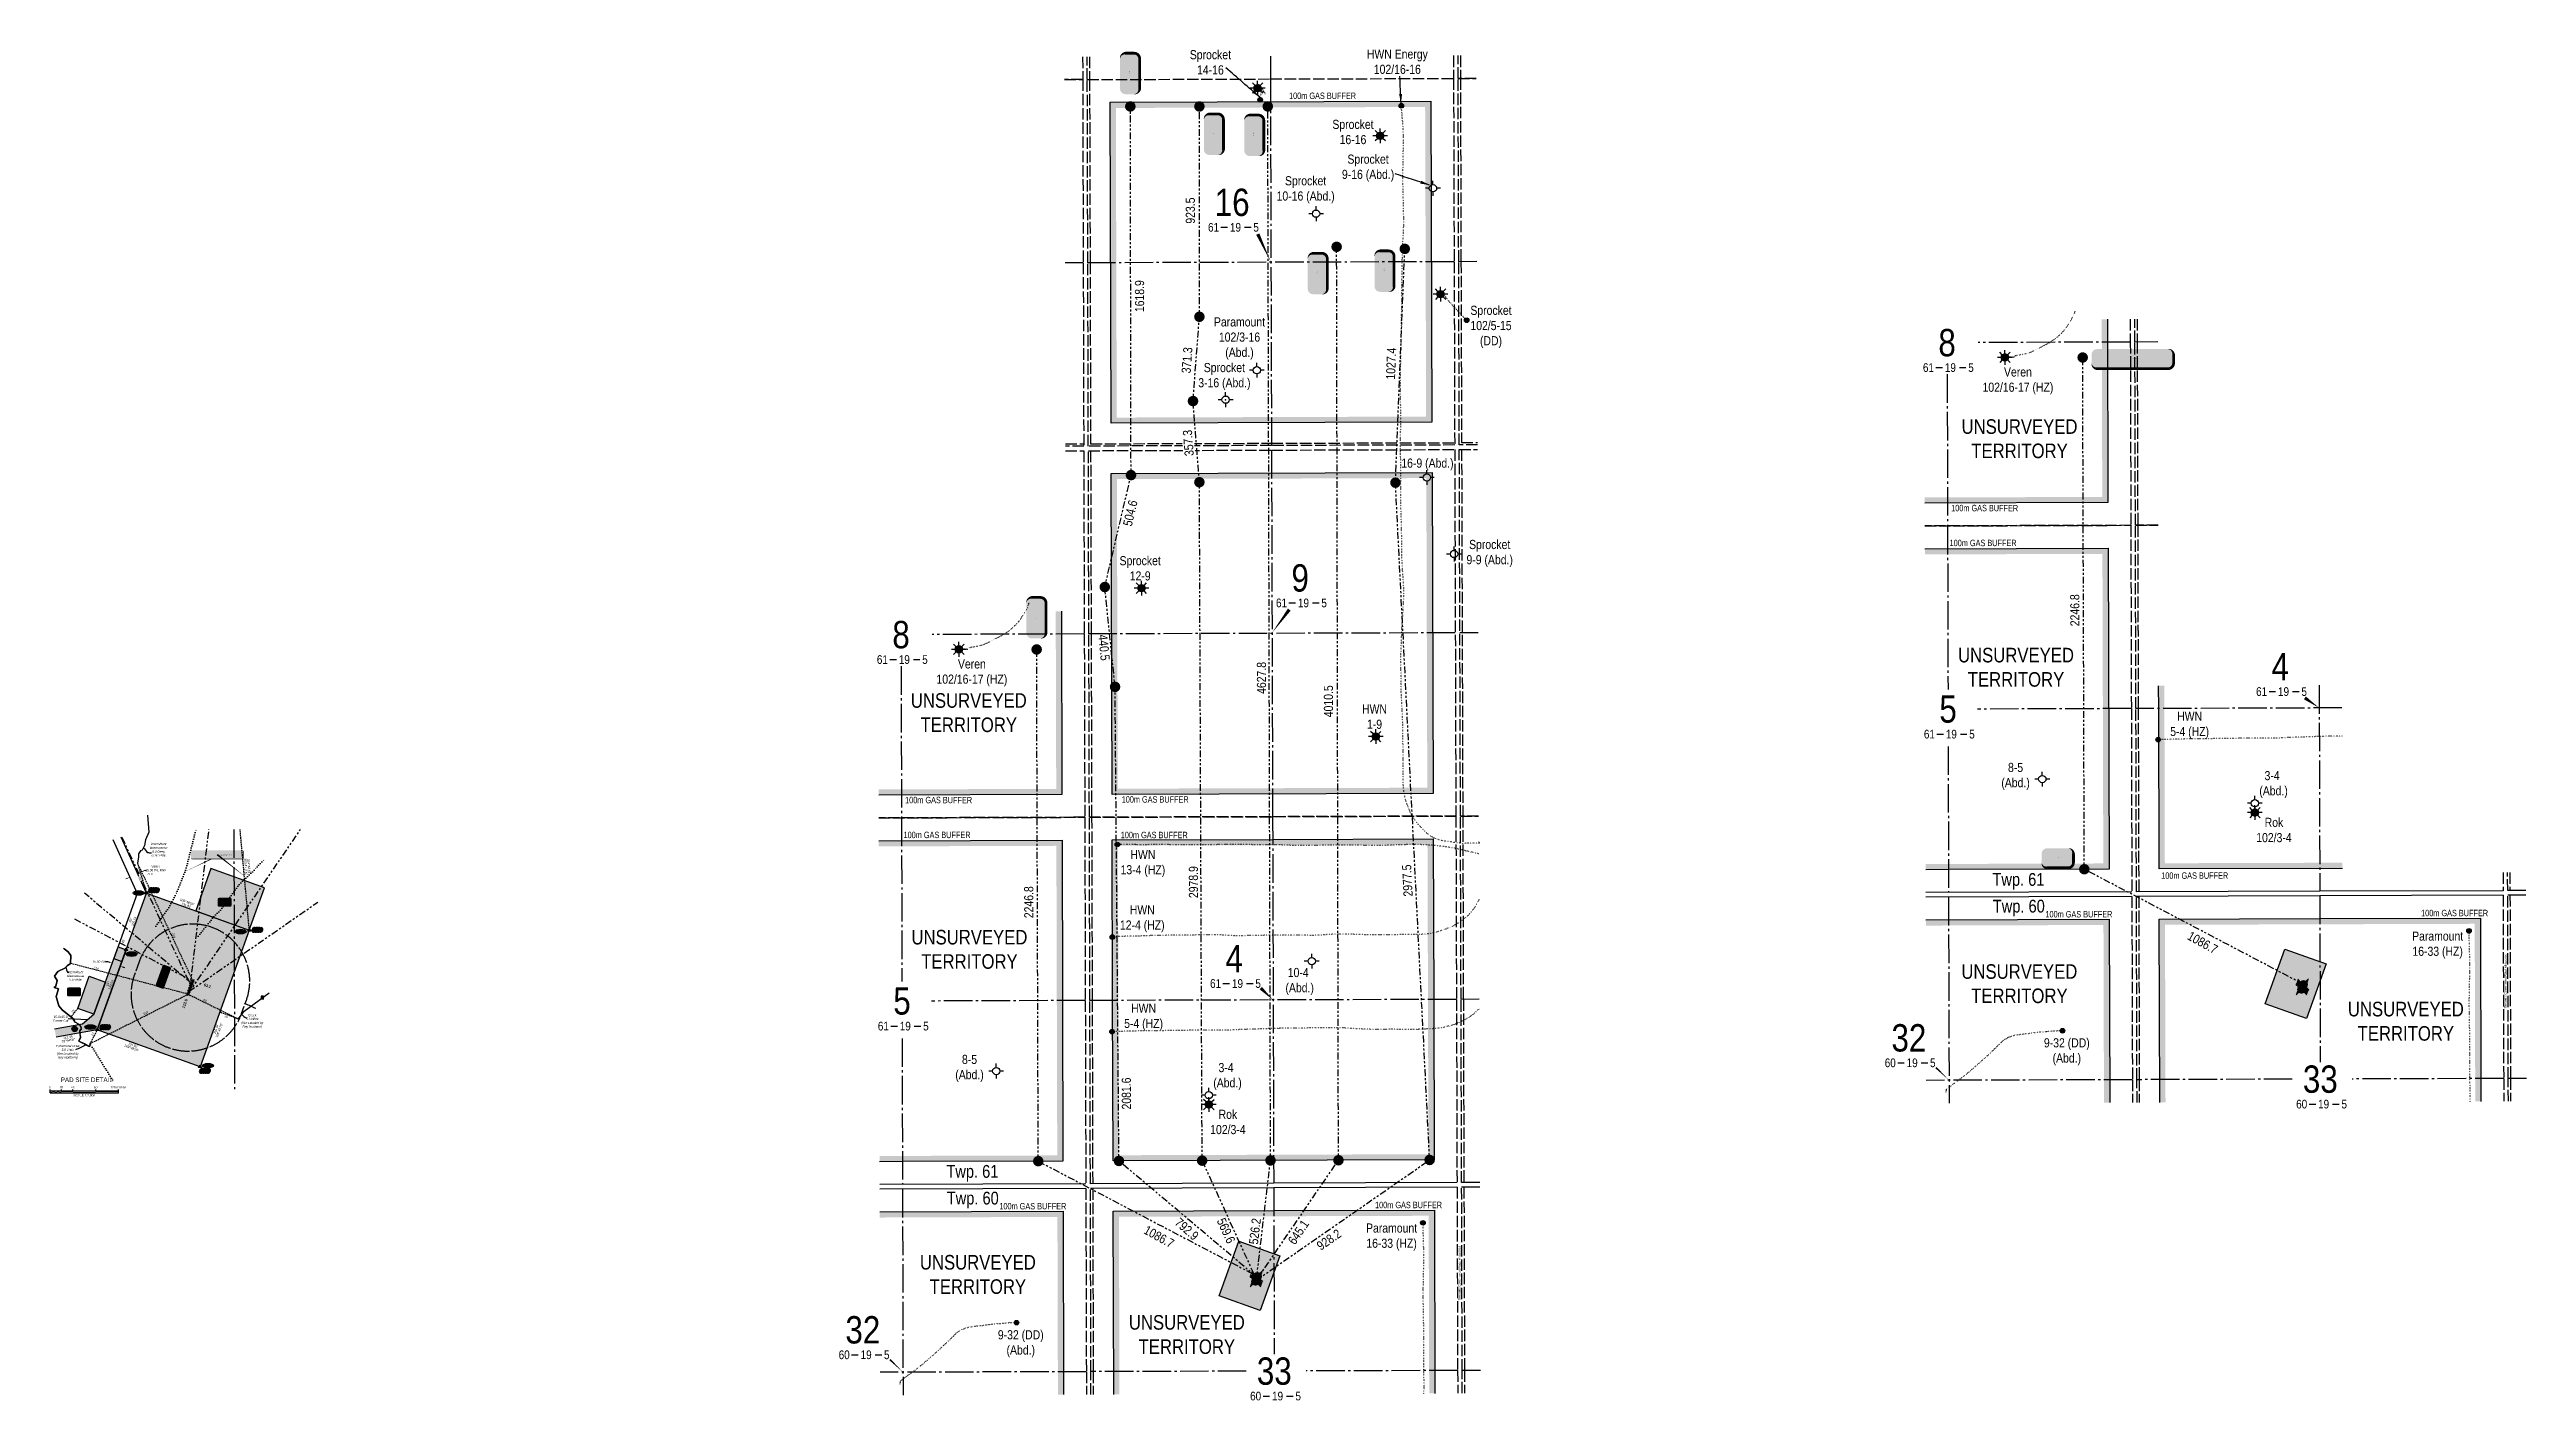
# Model space of a CAD drawing. Extents: x 498152 to 532124, y 6001603 to 6015154.
# Drawn here: x 498152 to 509018, y 6001603 to 6007532 of the extents above; entities that cross this region are included whole.
import ezdxf
from ezdxf.enums import TextEntityAlignment as Align

# ---------------------------------------------------------------- set-up
doc = ezdxf.new("R2018")
doc.units = 0
doc.header["$LTSCALE"] = 5
doc.header["$PDSIZE"] = 0.5
for name, pattern in [('foc-BUFFER', [16.75, 15, -1.75]), ('foc-DOT', [1, 0.2, -0.8]), ('foc-DRILLPATH', [14.75, 6, -1.75, 1.75, -1.75, 1.75, -1.75]), ('foc-QUARTERLINE', [33, 25, -3, 2, -3]), ('foc-TIELINE', [1.875, 1.25, -0.625]), ('foc-TOPO-ephemeral', [6.25, 3.125, -0.625, 0.625, -0.625, 0.625, -0.625]), ('foc-UNSURVEYED', [12.5, 10, -2.5]), ('foc-WHEELTRACKS', [2, 0.4, -1.6]), ('SECT10', [8.5, 7.5, -1])]:
    doc.linetypes.add(name, pattern=pattern)
doc.layers.get('Defpoints').update_dxf_attribs({"color": 9})
for name, color, linetype in [('10', 1, 'Continuous'), ('9', 3, 'Continuous'), ('ABADATA-DRILL', 8, 'foc-DOT'), ('ABADATA-DRILL-T', 8, 'Continuous'), ('AS-TARGET-GAS', 182, 'Continuous'), ('AS-TARGET-GAS-H', 181, 'Continuous'), ('AS-UNDERLAY-H', 141, 'Continuous'), ('AUX-BUFFER', 7, 'foc-BUFFER'), ('C-RW', 13, 'Continuous'), ('CG-NOTES', 7, 'Continuous'), ('D-TXT', 6, 'Continuous'), ('DETAIL-T', 7, 'Continuous'), ('DRILL-T', 8, 'Continuous'), ('L-2', 7, 'Continuous'), ('L-BD', 7, 'Continuous'), ('L-BD1', 253, 'Continuous'), ('L-MON', 1, 'Continuous'), ('L-ROAD-T', 7, 'Continuous'), ('L-SEC', 7, 'Continuous'), ('L-SECLBL', 7, 'Continuous'), ('L-SECQ', 8, 'foc-QUARTERLINE'), ('L-TIE', 7, 'foc-TIELINE'), ('L-UNS-T', 3, 'Continuous'), ('L-USEC', 7, 'foc-UNSURVEYED'), ('locations_e80bf27b-a3a9-4', 7, 'Continuous'), ('P-CROSSINGS', 250, 'Continuous'), ('P-ELEVATION', 7, 'Continuous'), ('P-PDRILLPATH', 12, 'foc-DRILLPATH'), ('P-PROPOSED', 10, 'Continuous'), ('P-PROPOSED-H', 21, 'Continuous'), ('P-TEMP-BLOCKS', 250, 'Continuous'), ('P-TEMP-H', 41, 'Continuous'), ('P-TEMP_LOG DECK', 46, 'Continuous'), ('P-TEMP_WORKSPACE', 46, 'Continuous'), ('P-TXT', 4, 'Continuous'), ('T-DRAW', 143, 'foc-TOPO-ephemeral'), ('T-TIE', 201, 'foc-TIELINE'), ('T-WATER', 160, 'Continuous'), ('T-WATER-P3', 160, 'foc-WHEELTRACKS'), ('T-WATER-T', 170, 'Continuous')]:
    doc.layers.add(name, color=color, linetype=linetype)
doc.layers.add('C-RW-T', color=13, linetype='Continuous', lineweight=9)
doc.layers.add('T-TIE-T', color=201, linetype='Continuous', lineweight=18)
doc.styles.add('80', font='ARIALN.TTF', dxfattribs={"height": 10})
doc.styles.add('80CG', font='ARIALN.TTF', dxfattribs={"height": 10})
doc.styles.add('80L', font='ARIALN.TTF', dxfattribs={"height": 10})
doc.styles.add('80LS', font='ARIALNI.TTF', dxfattribs={"height": 10})
doc.styles.add('BOLD', font='ARIALNB.TTF')
doc.styles.add('Crossing', font='ARIALN.TTF', dxfattribs={"height": 10})
doc.styles.add('foc-LtypeFont', font='ARIALN.TTF', dxfattribs={"height": 7.35})
doc.styles.add('SIMPLEX', font='ARIALN.TTF')
doc.styles.get("Standard").update_dxf_attribs({"font": 'ARIALN.TTF'})
doc.linetypes.add('foc-TOPO-flowdirection-NOLINE', pattern='A,0,[">",foc-LtypeFont,S=0.3,R=0,X=0,Y=-0.945],-20,[">",foc-LtypeFont,S=0.3,R=0,X=0,Y=-0.945],0', length=20)
doc.dimstyles.new('CG2011', dxfattribs={"dimscale": 5, "dimtxt": 9, "dimasz": 2, "dimexe": 0.2, "dimexo": 0.0625, "dimgap": 0.5, "dimtad": 0, "dimtih": 1, "dimtoh": 1, "dimzin": 0, "dimdsep": 46, "dimtxsty": '80CG', "dimcen": 0.1, "dimse1": 1, "dimse2": 1, "dimclrd": 256, "dimclrt": 256, "dimaunit": 1, "dimadec": 4, "dimazin": 0, "dimtfac": 0.06, "dimtofl": 0, "dimtmove": 0, "dimatfit": 1, "dimfxl": 0.2, "dimtolj": 1, "dimtzin": 0, "dimlwd": -1, "dimarcsym": 0})
doc.dimstyles.new('Compass 5 000', dxfattribs={"dimscale": 5, "dimtxt": 9, "dimasz": 2, "dimexe": 0.2, "dimexo": 0.0625, "dimgap": 0.5, "dimtad": 0, "dimtih": 1, "dimtoh": 1, "dimzin": 0, "dimdsep": 46, "dimtxsty": '80CG', "dimcen": 0.1, "dimse1": 1, "dimse2": 1, "dimclrd": 256, "dimclrt": 256, "dimaunit": 1, "dimadec": 4, "dimazin": 0, "dimtfac": 0.06, "dimtofl": 0, "dimtmove": 0, "dimatfit": 1, "dimfxl": 0.2, "dimtolj": 1, "dimtzin": 0, "dimlwd": -1, "dimarcsym": 0})

msp = doc.modelspace()

# ---------------------------------------------------------------- texts
at = {"layer": 'ABADATA-DRILL-T', "attachment_point": 1, "style": '80L'}
for s, width, gutter_width, insert, char_height in [('\\pxqc;Sprocket\\P14-16', 180.87334, 199.89, (503154.379, 6007529.05), 40), ('\\pxqc;HWN Energy\\P102/16-16', 445.28779, 199.89, (503842.204, 6007531.678), 40), ('\\pxqc;Sprocket\\P9-16 (Abd.)', 226.71439, 199.89, (503823.095, 6007070.586), 40), ('\\pxqc;Sprocket\\P10-16 (Abd.)', 262.62694, 199.89, (503531.141, 6006975.655), 40), ('\\pxqc;Paramount\\P102/3-16 (Abd.)', 262.62694, 199.89, (503241.059, 6006356.4), 40), ('\\pxqc;Sprocket\\P3-16 (Abd.)', 262.62694, 199.89, (503174.792, 6006156.077), 40), ('\\pxqc;Sprocket\\P9-9 (Abd.)', 262.62694, 199.89, (504338.711, 6005379.649), 40), ('\\pxqc;8-5 \\P(Abd.)', 122.32442, 199.89, (506715.878, 6004401.277), 40), ('\\pxqc;Paramount\\P16-33 (HZ)', 224.02758, 199.78, (508516.657, 6003661.288), 39.97798), ('\\pxqc;9-32 (DD) (Abd.)', 248.99078, 199.78, (506877.399, 6003192.855), 39.97798), ('\\pxqc;8-5 \\P(Abd.)', 122.32442, 199.89, (502126.828, 6003120.081), 40), ('\\pxqc;Paramount\\P16-33 (HZ)', 224.02758, 199.78, (503927.606, 6002380.092), 39.97798), ('\\pxqc;9-32 (DD) (Abd.)', 248.99078, 199.78, (502288.348, 6001911.659), 39.97798)]:
    msp.add_mtext_dynamic_manual_height_columns(s, width=width, gutter_width=gutter_width, heights=[0], dxfattribs=dict(at, insert=insert, char_height=char_height))
at = {"layer": 'AS-TARGET-GAS', "char_height": 27.98458, "attachment_point": 1, "style": '80L'}
for insert in [(503589.819, 6007342.765), (506494.428, 6005533.507), (506487.637, 6005380.4), (501905.377, 6004252.311), (502855.543, 6004255.162), (501898.586, 6004099.204), (502851.384, 6004098.843), (507416.052, 6003920.69), (506908.025, 6003751.157), (508556.139, 6003756.507), (503967.088, 6002475.311), (502318.975, 6002469.961)]:
    msp.add_mtext_dynamic_manual_height_columns('100m GAS BUFFER', width=350.35497, gutter_width=189.791, heights=[0], dxfattribs=dict(at, insert=insert))
at = {"layer": 'D-TXT', "color": 3, "char_height": 55.9692, "attachment_point": 1, "style": '80L'}
for s, insert in [('Twp. 61', (506675.629, 6003917.888)), ('Twp. 60', (506677.193, 6003800.645)), ('Twp. 61', (502086.578, 6002636.692)), ('Twp. 60', (502088.142, 6002519.449))]:
    msp.add_mtext_dynamic_manual_height_columns(s, width=405.13507, gutter_width=189.791, heights=[0], dxfattribs=dict(at, insert=insert))
at = {"layer": 'DRILL-T', "linetype": 'Continuous', "char_height": 40, "attachment_point": 1, "style": '80L'}
for s, width, gutter_width, insert in [('\\pxqc;Sprocket\\P16-16', 227.383, 199.89, (503756.563, 6007223.282)), ('\\pxqc;Sprocket\\P102/5-15 (DD)', 227.383, 199.89, (504362.016, 6006407.222)), ('\\pxqc;Veren\\P102/16-17 (HZ)', 308.14293, 199.89, (506633.376, 6006136.649)), ('\\pxqc;16-9 (Abd.)', 245.52926, 199.89, (504074.123, 6005736.824)), ('\\pxqc;Sprocket\\P12-9', 245.52926, 199.89, (502813.958, 6005308.628)), ('\\pxqc;Veren\\P102/16-17 (HZ)', 308.14293, 199.89, (502044.326, 6004855.452)), ('\\pxqc;HWN\\P1-9', 245.52926, 199.89, (503841.926, 6004657.556)), ('\\pxqc,t5;HWN\\P5-4 (HZ)', 193.52667, 199.89, (507443.905, 6004625.928)), ('\\pxqc;3-4\\P (Abd.)', 135.05956, 199.89, (507834.966, 6004365.618)), ('\\pxqc;Rok\\P102/3-4', 56.12813, 49.972, (507882.5, 6004160.234)), ('\\pxqc,t5;HWN\\P13-4 (HZ)', 193.52667, 199.89, (502851.79, 6004019.122)), ('\\pxqc,t5;HWN\\P12-4 (HZ)', 193.52667, 199.89, (502849.019, 6003776.618)), ('\\pxqc;10-4\\P (Abd.)', 135.05956, 199.89, (503562.51, 6003501.421)), ('\\pxqc,t5;HWN\\P5-4 (HZ)', 193.52667, 199.89, (502854.854, 6003344.732)), ('\\pxqc;3-4\\P (Abd.)', 135.05956, 199.89, (503245.915, 6003084.422)), ('\\pxqc;Rok\\P102/3-4', 56.12813, 49.972, (503293.45, 6002879.038))]:
    msp.add_mtext_dynamic_manual_height_columns(s, width=width, gutter_width=gutter_width, heights=[0], dxfattribs=dict(at, insert=insert))
at = {"layer": 'L-BD', "style": '80L'}
for s, height, rotation, p in [('923.5', 39.978, 89.9994, (503156.531, 6006824.836)), ('1618.9', 39.978, 90.1057, (502933.783, 6006449.409)), ('371.3', 39.978, 85.6716, (503141.967, 6006168.102)), ('1027.4', 39.978, 87.7109, (504037.354, 6006153.244)), ('504.6', 39.978, 76.8172, (502893, 6005497.292)), ('2246.8', 39.978, 90.1785, (507037.026, 6005071.078)), ('440.5', 39.978, 275.8655, (502778.137, 6004907.625)), ('4627.8', 39.978, 90.1483, (503468.805, 6004774.137)), ('4010.5', 39.978, 90.114, (503762.49, 6004671.626)), ('2978.9', 39.978, 90.2307, (503170.256, 6003878.112)), ('2977.5', 39.978, 92.8894, (504108.754, 6003884.942)), ('2246.8', 39.978, 90.1785, (502447.975, 6003789.882)), ("20''", 9.9945, 70.195, (498508.149, 6003710.99)), ('105.53', 9.9945, 70.195, (498522.254, 6003705.911)), ("48'", 9.9945, 70.195, (498475.152, 6003618.222)), ('1086.7', 39.978, 331.0073, (507597.83, 6003612.718)), ('19°', 9.9945, 70.195, (498408.108, 6003432.056)), ('149.53', 9.9945, 70.195, (498421.508, 6003427.23)), ("79°54'00''", 9.9945, 10.1002, (498234.964, 6003183.225)), ('211.35', 9.9945, 10.1002, (498232.466, 6003197.247)), ("289°48'20''", 9.99449, 340.1925, (498512.487, 6003149.92)), ('191.82', 9.9945, 340.1925, (498517.313, 6003163.319)), ('2081.6', 39.978, 90.4681, (502875.947, 6002950.424)), ('1086.7', 39.978, 331.0073, (503019.515, 6002322.24)), ('792.9', 39.978, 318.8695, (503141.244, 6002355.794)), ('569.6', 39.978, 294.4931, (503313.651, 6002348.476)), ('526.2', 39.978, 83.289, (503440.051, 6002345.885)), ('645.1', 39.978, 55.6557086, (503631.026, 6002342.285)), ('928.2', 39.978, 34.7657047, (503764.741, 6002309.182))]:
    msp.add_text(s, height=height, rotation=rotation, dxfattribs=at).set_placement(p, align=Align.MIDDLE)
at = {"layer": 'L-BD', "color": 3, "style": 'BOLD'}
for s, rotation, p in [('112.9', 70.1949796, (498744.262, 6003323.524)), ('63.1', 340.1949796, (498827.578, 6003423.147))]:
    msp.add_text(s, height=11.9934, rotation=rotation, dxfattribs=at).set_placement(p)
at = {"layer": 'L-BD1', "style": '80L'}
for s, height, rotation, p in [('300.47 (Tie)', 9.99449, 275.2515, (499012.422, 6003944.673)), ("354°46'45''", 9.99449, 275.2515, (499026.604, 6003945.977)), ("109°48'20''", 9.99449, 340.195, (498756.402, 6003790.82)), ('191.82', 9.9945, 340.195, (498751.322, 6003776.715)), ('255.06', 9.9945, 70.195, (498882.237, 6003232.95)), ("199°48'20''", 9.99449, 70.195, (498896.342, 6003227.87))]:
    msp.add_text(s, height=height, rotation=rotation, dxfattribs=at).set_placement(p, align=Align.MIDDLE)
at = {"layer": 'L-UNS-T', "color": 3, "char_height": 63.96476, "attachment_point": 5, "style": '80L'}
for insert in [(506794.39, 6005823.383), (506778.967, 6004820.496), (502184.754, 6004621.389), (502187.552, 6003582.713), (506793.684, 6003432.008), (508489.191, 6003267.15), (502224.577, 6002156.084), (503141.306, 6001892.444)]:
    msp.add_mtext_dynamic_manual_height_columns('\\pxqc;UNSURVEYED TERRITORY', width=505.09832, gutter_width=189.791, heights=[0], dxfattribs=dict(at, insert=insert))
at = {"layer": 'T-TIE-T'}
for s, rotation, style, p in [('229', 286.578, '80L', (498696.455, 6003643.975)), ('214', 345.3366532, '80LS', (498356.619, 6003500.89)), ('99', 333.7934803, '80LS', (498833.429, 6003358.876)), ('193', 26.7467174, '80LS', (498573.37, 6003303.348)), ('35', 340.195, '80LS', (498926.609, 6003288.096)), ('27', 62.3838, '80LS', (498342.154, 6003210.894))]:
    msp.add_text(s, height=9.9945, rotation=rotation, dxfattribs=dict(at, style=style)).set_placement(p, align=Align.MIDDLE)
at = {"layer": 'T-WATER-T', "linetype": 'Continuous', "char_height": 9.99449, "attachment_point": 1, "style": '80L'}
for s, insert in [('\\pxqc;{\\fArial Narrow|b0|i1|c0|p34;Intermittent Watercourse\\P0.4 Deep\\P0.16 Wide}', (498597.956, 6004050.498)), ('\\pxqc;{\\fArial Narrow|b0|i1|c0|p34;Intermittent Watercourse\\P5.0 Wide}', (498233.119, 6003488.336))]:
    msp.add_mtext_dynamic_manual_height_columns(s, width=64.68083, gutter_width=49.945, heights=[0], dxfattribs=dict(at, insert=insert))
at = {"layer": 'T-WATER-T', "char_height": 9.99449, "attachment_point": 1, "style": '80L'}
for s, width, insert in [('\\pxqc;{\\fArial Narrow|b0|i1|c0|p34;Creek\\P5.0 Wide\\P(Not Located by Ray Northern) }', 86.24987, (498998.397, 6003299.239)), ('\\pxqc;{\\fArial Narrow|b0|i1|c0|p34;Ephemeral Draw\\P5.0 Wide\\P(Not Located by Ray Northern)}', 96.70667, (498183.638, 6003164.048))]:
    msp.add_mtext_dynamic_manual_height_columns(s, width=width, gutter_width=49.945, heights=[0], dxfattribs=dict(at, insert=insert))

# ---------------------------------------------------------------- blocks, each defined once
blk = doc.blocks.new('*U52')
h = blk.add_hatch(color=255)
edge = h.paths.add_edge_path()
edge.add_line((-109, -20), (109, -20))
edge.add_arc((109, -14), 6, 270, 360)
edge.add_line((115, -14), (115, 12.5))
edge.add_arc((109, 12.5), 6, 0, 90)
edge.add_line((109, 18.5), (-109, 18.5))
edge.add_arc((-109, 12.5), 6, 90, 180)
edge.add_line((-115, 12.5), (-115, -14))
edge.add_arc((-109, -14), 6, 180, 270)
at = {"color": 170, "flags": 128}
blk.add_lwpolyline([(-109, -20, 3, 3, 0), (109, -20, 3, 3, 0.4142136), (115, -14, 3, 3, 0), (115, 12.5, 3, 0, 0.4142136), (109, 18.5, 0, 0, 0), (-109, 18.5, 0, 0, 0.4142136), (-115, 12.5, 0, 0, 0), (-115, -14, 0, 3, 0.4142136)], format="xyseb", close=True, dxfattribs=at)
at = {"color": 170, "lineweight": 30, "flags": 104}
blk.add_attdef('ENTER_TEXT', text='', height=10, dxfattribs=at).set_placement((0, 0), align=Align.MIDDLE_CENTER)
blk = doc.blocks.new('*U54')
at = {"layer": 'T-WATER-T', "flags": 128}
blk.add_lwpolyline([(128, -101, 0, 7.5, 0), (0, 0, 2, 2, 0)], format="xyseb", dxfattribs=at)
at = {"layer": 'T-WATER-T'}
ref = blk.add_blockref('*U52', (0, 0), dxfattribs=at)
lines = blk.add_mtext('1:20,000 Base Feature Hydrography Data\\P(Unable to Locate at Time of Survey)', dxfattribs={"layer": '0', "color": 170, "insert": (0, 0), "char_height": 2.5, "attachment_point": 1})
ref.add_attrib('ENTER_TEXT', '', (0, 0), dxfattribs={"flags": 106}).embed_mtext(lines)
blk = doc.blocks.new('*U55')
h = blk.add_hatch(color=191)
edge = h.paths.add_edge_path()
edge.add_line((-24, -20), (24, -20))
edge.add_arc((24, -14), 6, 270, 360)
edge.add_line((30, -14), (30, 12))
edge.add_arc((24, 12), 6, 0, 90)
edge.add_line((24, 18), (-24, 18))
edge.add_arc((-24, 12), 6, 90, 180)
edge.add_line((-30, 12), (-30, -14))
edge.add_arc((-24, -14), 6, 180, 270)
at = {"color": 250, "flags": 128}
blk.add_lwpolyline([(-24, -20, 3, 3, 0), (24, -20, 3, 3, 0.414214), (30, -14, 3, 3, 0), (30, 12, 3, 0, 0.414214), (24, 18, 0, 0, 0), (-24, 18, 0, 0, 0.414214), (-30, 12, 0, 0, 0), (-30, -14, 0, 3, 0.414214)], format="xyseb", close=True, dxfattribs=at)
at = {"flags": 128}
blk.add_lwpolyline([(-18, -8, 0, 7.5, 0), (0, 0, 0, 0, 0)], format="xyseb", dxfattribs=at)
at = {"color": 250, "lineweight": 30, "flags": 104}
blk.add_attdef('TEMP_AREA_W1', text='', height=12, dxfattribs=at).set_placement((0, 8), align=Align.MIDDLE_CENTER)
blk.add_attdef('ENTER_TEXT', text='', height=9, dxfattribs=at).set_placement((0, -4), align=Align.TOP_CENTER)
blk = doc.blocks.new('*U56')
h = blk.add_hatch(color=254)
edge = h.paths.add_edge_path()
edge.add_line((-44, -20), (44, -20))
edge.add_arc((44, -14), 6, 270, 360)
edge.add_line((50, -14), (50, 12))
edge.add_arc((44, 12), 6, 0, 90)
edge.add_line((44, 18), (-44, 18))
edge.add_arc((-44, 12), 6, 90, 180)
edge.add_line((-50, 12), (-50, -14))
edge.add_arc((-44, -14), 6, 180, 270)
at = {"color": 1, "flags": 128}
blk.add_lwpolyline([(-44, -20, 3, 3, 0), (44, -20, 3, 3, 0.414214), (50, -14, 3, 3, 0), (50, 12, 3, 0, 0.414214), (44, 18, 0, 0, 0), (-44, 18, 0, 0, 0.414214), (-50, 12, 0, 0, 0), (-50, -14, 0, 3, 0.414214)], format="xyseb", close=True, dxfattribs=at)
blk.add_lwpolyline([(3, -12, 0, 10, 0), (0, 0, 5, 5, 0)], format="xyseb", dxfattribs=at)
at = {"color": 1, "lineweight": 30, "flags": 104}
blk.add_attdef('ENTER_TEXT', text='', height=10, dxfattribs=at).set_placement((-1, 0), align=Align.MIDDLE_CENTER)
blk = doc.blocks.new('wa')
at = {"layer": 'P-ELEVATION'}
h = blk.add_hatch(color=111, dxfattribs=at)
h.dxf.hatch_style = 1
edge = h.paths.add_edge_path()
edge.add_arc((-17, -4), 6.1, 215, 325)
edge.add_arc((-7, -4), 6.1, 215, 325)
edge.add_arc((3, -4), 6.1, 215, 325)
edge.add_arc((13, -4), 6.1, 215, 325)
edge.add_arc((18, -4), 4.32, 263.4336, 373.4336)
edge.add_arc((19, 2), 6.1, 305, 415)
edge.add_arc((17, 4), 5.69, 30.6955, 140.6955)
edge.add_arc((8, 4), 6.1, 35, 145)
edge.add_arc((-2, 4), 6.1, 35, 145)
edge.add_arc((-12, 4), 6.1, 35, 145)
edge.add_arc((-18, 4), 4.33, 75.4261, 185.4261)
edge.add_arc((-18, -2), 6.96, 125, 235)
at = {"color": 240, "flags": 128}
blk.add_lwpolyline([(-22, -8, 0.520567), (-12, -8, 0.520567), (-2, -8, 0.520567), (8, -8, 0.520567), (18, -8, 0.520567), (22, -3, 0.520567), (22, 7, 0.520567), (13, 8, 0.520567), (3, 8, 0.520567), (-7, 8, 0.520567), (-17, 8, 0.520567), (-22, 3, 0.520567)], format="xyb", close=True, dxfattribs=at)
at = {"layer": 'P-ELEVATION', "color": 240, "flags": 128}
blk.add_lwpolyline([(0, 0, 12.5, 0, 0), (-12, -6, 0, 0, 0)], format="xyseb", dxfattribs=at)
at = {"layer": 'P-ELEVATION', "color": 240, "style": '80'}
blk.add_attdef('ELEVATION', text='', height=10, dxfattribs=at).set_placement((0, 0), align=Align.MIDDLE_CENTER)
blk = doc.blocks.new('*U47')
at = {"color": 0}
for p, q in [((-150, 0), (-150, 15)), ((-150, 10), (150, 10)), ((-150, 0), (150, 0)), ((-100, 10), (-100, 15)), ((-50, 10), (-50, 15)), ((50, 10), (50, 15)), ((150, 0), (150, 15))]:
    blk.add_line(p, q, dxfattribs=at)
for points in [[(-150, 5), (-140, 5), (-150, 0), (-140, 0)], [(-140, 10), (-130, 10), (-140, 5), (-130, 5)], [(-130, 5), (-120, 5), (-130, 0), (-120, 0)], [(-120, 10), (-110, 10), (-120, 5), (-110, 5)], [(-110, 5), (-100, 5), (-110, 0), (-100, 0)], [(-100, 10), (-50, 10), (-100, 5), (-50, 5)], [(-50, 5), (50, 5), (-50, 0), (50, 0)], [(50, 10), (150, 10), (50, 5), (150, 5)]]:
    blk.add_solid(points, dxfattribs=at)
at = {"color": 0, "style": '80'}
blk.add_text('metres', height=10, dxfattribs=at).set_placement((162, 20), align=Align.CENTER)
at = {"color": 0, "char_height": 10, "style": '80'}
for s, insert, attachment_point in [('0', (-150, 30), 2), ('20', (-100, 30), 2), ('40', (-50, 30), 2), ('80', (50, 30), 2), ('120', (137, 30), 3), ('SCALE 1:2,000', (0, -5), 2)]:
    blk.add_mtext(s, dxfattribs=dict(at, insert=insert, attachment_point=attachment_point))
blk = doc.blocks.new('*U57')
at = {"layer": 'L-2'}
blk.add_blockref('*U47', (-11, -58), dxfattribs=at)
at = {"layer": 'DETAIL-T', "color": 3, "insert": (0, 0), "char_height": 20, "width": 217.11, "attachment_point": 5, "style": '80CG'}
blk.add_mtext('\\pxqc;PAD SITE DETAIL', dxfattribs=at)
blk = doc.blocks.new('xing2')
h = blk.add_hatch(color=50)
h.dxf.hatch_style = 1
edge = h.paths.add_edge_path()
edge.add_ellipse((0, 0), major_axis=(-12.5, 0), ratio=0.816297, start_angle=0, end_angle=360)
h = blk.add_hatch(color=250)
h.dxf.hatch_style = 1
edge = h.paths.add_edge_path()
edge.add_ellipse((0, -2), major_axis=(-12.5, 0), ratio=0.816297, start_angle=0, end_angle=180)
edge.add_line((12, -2), (12, 0))
edge.add_ellipse((0, 0), major_axis=(-12.5, 0), ratio=0.816297, start_angle=0, end_angle=180, ccw=False)
edge.add_line((-12, 0), (-12, -2))
at = {"color": 250}
blk.add_ellipse((0, 0), major_axis=(-12.5, 0), ratio=0.816297, dxfattribs=at)
blk.add_ellipse((0, -2), major_axis=(-12.5, 0), ratio=0.816297, start_param=0, end_param=3.141593, dxfattribs=at)
at = {"color": 250, "style": 'Crossing'}
blk.add_attdef('CROSSING', text='', height=9, dxfattribs=at).set_placement((0, 0), align=Align.MIDDLE_CENTER)
at = {"color": 250, "style": 'Crossing', "flags": 1}
for tag, p in [('DESCRIPTION', (0, -26)), ('LOCATION', (0, -39)), ('DWG_REF', (0, -53)), ('OWNER', (0, -12))]:
    blk.add_attdef(tag, text='', height=9, dxfattribs=at).set_placement(p, align=Align.MIDDLE_CENTER)
blk = doc.blocks.new('WC')
at = {"layer": 'L-MON'}
h = blk.add_hatch(color=255, dxfattribs=at)
h.dxf.hatch_style = 1
edge = h.paths.add_edge_path()
edge.add_arc((0, 0), 0.9, 0, 360)
at = {"layer": 'L-MON', "color": 240, "flags": 128}
for points in [[(-0.62, 0.5), (-1.23, 1.12)], [(0.52, 0.61), (1.13, 1.21)], [(-1.18, -1.18), (-0.56, -0.57)], [(1.16, -1.18), (0.56, -0.57)]]:
    blk.add_lwpolyline(points, dxfattribs=at)
at = {"layer": 'L-MON', "color": 240}
for radius in [0.8, 0.373]:
    blk.add_circle((0, 0), radius, dxfattribs=at)
blk = doc.blocks.new('we')
at = {"layer": 'P-ELEVATION'}
h = blk.add_hatch(color=111, dxfattribs=at)
h.dxf.hatch_style = 1
edge = h.paths.add_edge_path()
edge.add_ellipse((0, 0), major_axis=(-24.4, 0), ratio=0.410256, start_angle=0, end_angle=360)
at = {"layer": 'P-ELEVATION', "color": 7, "flags": 128}
blk.add_lwpolyline([(0, 0, 12.5, 0, 0), (-12, -6, 0, 0, 0)], format="xyseb", dxfattribs=at)
at = {"layer": 'P-ELEVATION', "color": 7}
blk.add_ellipse((0, 0), major_axis=(-24.4, 0), ratio=0.410256, dxfattribs=at)
at = {"layer": 'P-ELEVATION', "style": '80'}
blk.add_attdef('ELEVATION', text='', height=10, dxfattribs=at).set_placement((0, 0), align=Align.MIDDLE_CENTER)
blk = doc.blocks.new('TRIA')
blk.add_hatch(color=255).paths.add_polyline_path([(0, 1.5), (-1.5, -0.9), (1.4, -0.9)])
blk = doc.blocks.new('Hybrid_EC')
at = {"color": 251}
for points in [[(-1.3, -0.7), (0, 1.4), (1.3, -0.7)], [(0.5, -0.3), (0, 0.5), (-0.5, -0.3)]]:
    blk.add_lwpolyline(points, close=True, dxfattribs=at)
at = {"layer": 'Defpoints'}
blk.add_circle((0, 0), 0.05, dxfattribs=at)
at = {"xscale": 1.2, "yscale": 1.2, "zscale": 1.2}
blk.add_blockref('TRIA', (0, 0.1), dxfattribs=at)
blk = doc.blocks.new('*D72')
at = {"layer": 'Defpoints', "color": 0, "transparency": 16777216}
for p in [(498423, 6003510), (498458, 6003498), (498462, 6003510)]:
    blk.add_point(p, dxfattribs=at)
at = {"layer": 'P-TXT', "transparency": 16777216}
for p, q in [((498408, 6003529), (498398, 6003529)), ((498418, 6003526), (498408, 6003529)), ((498472, 6003507), (498481, 6003503))]:
    blk.add_line(p, q, dxfattribs=at)
for points in [[(498418, 6003528), (498417, 6003525), (498427, 6003523)], [(498472, 6003508), (498471, 6003505), (498462, 6003510)]]:
    blk.add_solid(points, dxfattribs=at)
at = {"layer": 'P-TXT', "transparency": 16777216, "insert": (498371, 6003529), "char_height": 10, "attachment_point": 5, "style": '80CG'}
blk.add_mtext('\\A1;15.00 A/R', dxfattribs=at)
blk = doc.blocks.new('*D74')
at = {"layer": 'C-RW-T', "transparency": 16777216}
for p, q in [((498495, 6003896), (498486, 6003892)), ((498548, 6003919), (498568, 6003929)), ((498568, 6003929), (498578, 6003929))]:
    blk.add_line(p, q, dxfattribs=at)
for points in [[(498495, 6003897), (498496, 6003894), (498504, 6003900)], [(498547, 6003921), (498548, 6003918), (498539, 6003915)]]:
    blk.add_solid(points, dxfattribs=at)
at = {"layer": 'Defpoints', "color": 0, "transparency": 16777216}
for p in [(498497, 6003915), (498531, 6003931), (498539, 6003915)]:
    blk.add_point(p, dxfattribs=at)
at = {"layer": 'C-RW-T', "transparency": 16777216, "insert": (498617, 6003929), "char_height": 10, "attachment_point": 5, "style": '80CG'}
blk.add_mtext('\\A1;Veren\\P15.00 P/L R/W\\PPLA ______', dxfattribs=at)
blk = doc.blocks.new('L-SECLBL')
at = {"layer": '9', "color": 7}
for p, q in [((-5.1, -27.8), (-12.3, -27.8)), ((20.7, -27.8), (13.5, -27.8))]:
    blk.add_line(p, q, dxfattribs=at)
at = {"layer": '10', "color": 2, "style": 'SIMPLEX'}
blk.add_attdef('SEC', text='', height=30, dxfattribs=at).set_placement((0, 0), align=Align.MIDDLE)
at = {"layer": '10', "color": 5, "style": '80L'}
blk.add_attdef('TWP', text='', height=9.5, dxfattribs=at).set_placement((-14.4, -27.4), align=Align.MIDDLE_RIGHT)
blk.add_attdef('RGE', text='', height=9.5, dxfattribs=at).set_placement((3.6, -27.4), align=Align.MIDDLE_CENTER)
blk.add_attdef('MER', text='', height=9.5, dxfattribs=at).set_placement((23.2, -27.4), align=Align.MIDDLE_LEFT)
blk = doc.blocks.new('LABEL_ROAD_THEORETIC')
at = {"layer": 'L-ROAD-T', "style": '80L'}
blk.add_text('Theoretic Government Road Allowance', height=10, dxfattribs=at).set_placement((0, 0), align=Align.MIDDLE_CENTER)
blk = doc.blocks.new('plbh')
at = {"layer": 'L-MON'}
h = blk.add_hatch(color=255, dxfattribs=at)
h.dxf.hatch_style = 1
edge = h.paths.add_edge_path()
edge.add_arc((0, 0), 1.16, 0, 360)
h = blk.add_hatch(color=256, dxfattribs=at)
h.dxf.hatch_style = 1
h.paths.add_polyline_path([(-0.96, 0, 1), (0.96, 0, 1)])
h.paths.add_polyline_path([(0.91, 0, -1), (-0.91, 0, -1)], flags=16)
h.paths.add_polyline_path([(0.45, 0, -1), (-0.45, 0, -1)], flags=0)
h = blk.add_hatch(color=256, dxfattribs=at)
h.dxf.hatch_style = 1
h.paths.add_polyline_path([(-0.45, 0, 1), (0.45, 0, 1)])
h.paths.add_polyline_path([(0.4, 0, -1), (-0.4, 0, -1)], flags=16)
at = {"layer": 'L-MON', "color": 240}
for radius in [0.96, 0.91, 0.45, 0.4]:
    blk.add_circle((0, 0), radius, dxfattribs=at)
blk = doc.blocks.new('GAS')
h = blk.add_hatch(color=255)
h.dxf.hatch_style = 1
edge = h.paths.add_edge_path()
edge.add_arc((0, 0), 0.9, 0, 360)
for p, q in [((-0.81, 0), (-1.62, 0)), ((-0.57, 0.57), (-1.14, 1.14)), ((0, 0.81), (0, 1.62)), ((0.57, 0.57), (1.14, 1.14)), ((1.62, 0), (0.81, 0)), ((-0.57, -0.57), (-1.14, -1.14)), ((0, -0.81), (0, -1.62)), ((1.14, -1.14), (0.57, -0.57))]:
    blk.add_line(p, q)
blk.add_circle((0, 0), 0.8)
blk = doc.blocks.new('BH-Existing')
at = {"layer": 'ABADATA-DRILL-T'}
h = blk.add_hatch(color=256, dxfattribs=at)
h.dxf.hatch_style = 1
edge = h.paths.add_edge_path()
edge.add_arc((0, 0), 0.5, 0, 360)
blk.add_circle((0, 0), 0.5, dxfattribs=at)
blk = doc.blocks.new('GABD')
for p, q in [((-0.81, 0), (-1.62, 0)), ((0, 0.81), (0, 1.62)), ((1.62, 0), (0.81, 0)), ((0, -0.81), (0, -1.62))]:
    blk.add_line(p, q)
blk.add_circle((0, 0), 0.8)
blk = doc.blocks.new('*U59')
h = blk.add_hatch(color=50)
edge = h.paths.add_edge_path()
edge.add_line((-16.5, -11.5), (16.5, -11.5))
edge.add_arc((16.5, -5.5), 6, 270, 360)
edge.add_line((22.5, -5.5), (22.5, 4))
edge.add_arc((16.5, 4), 6, 0, 90)
edge.add_line((16.5, 10), (-16.5, 10))
edge.add_arc((-16.5, 4), 6, 90, 180)
edge.add_line((-22.5, 4), (-22.5, -5.5))
edge.add_arc((-16.5, -5.5), 6, 180, 270)
at = {"color": 240, "flags": 128}
blk.add_lwpolyline([(-16.5, -11.5, 3, 3, 0), (16.5, -11.5, 3, 3, 0.414214), (22.5, -5.5, 3, 3, 0), (22.5, 4, 3, 0, 0.414214), (16.5, 10, 0, 0, 0), (-16.5, 10, 0, 0, 0.414214), (-22.5, 4, 0, 0, 0), (-22.5, -5.5, 0, 3, 0.414214)], format="xyseb", close=True, dxfattribs=at)
at = {"color": 240, "lineweight": 30, "flags": 104}
blk.add_attdef('ENTER_TEXT', text='', height=10, dxfattribs=at).set_placement((0, 0), align=Align.MIDDLE_CENTER)
blk = doc.blocks.new('*U60')
h = blk.add_hatch(color=255)
edge = h.paths.add_edge_path()
edge.add_line((-11.5, -11.5), (11.5, -11.5))
edge.add_arc((11.5, -5.5), 6, 270, 360)
edge.add_line((17.5, -5.5), (17.5, 4))
edge.add_arc((11.5, 4), 6, 0, 90)
edge.add_line((11.5, 10), (-11.5, 10))
edge.add_arc((-11.5, 4), 6, 90, 180)
edge.add_line((-17.5, 4), (-17.5, -5.5))
edge.add_arc((-11.5, -5.5), 6, 180, 270)
at = {"color": 14, "flags": 128}
blk.add_lwpolyline([(-11.5, -11.5, 3, 3, 0), (11.5, -11.5, 3, 3, 0.414214), (17.5, -5.5, 3, 3, 0), (17.5, 4, 3, 0, 0.414214), (11.5, 10, 0, 0, 0), (-11.5, 10, 0, 0, 0.414214), (-17.5, 4, 0, 0, 0), (-17.5, -5.5, 0, 3, 0.414214)], format="xyseb", close=True, dxfattribs=at)
at = {"color": 14, "lineweight": 30, "flags": 104}
blk.add_attdef('ENTER_TEXT', text='', height=10, dxfattribs=at).set_placement((0, 0), align=Align.MIDDLE_CENTER)
blk = doc.blocks.new('*U64')
h = blk.add_hatch(color=255)
edge = h.paths.add_edge_path()
edge.add_line((-39, -11.5), (39, -11.5))
edge.add_arc((39, -5.5), 6, 270, 360)
edge.add_line((45, -5.5), (45, 4))
edge.add_arc((39, 4), 6, 0, 90)
edge.add_line((39, 10), (-39, 10))
edge.add_arc((-39, 4), 6, 90, 180)
edge.add_line((-45, 4), (-45, -5.5))
edge.add_arc((-39, -5.5), 6, 180, 270)
at = {"color": 14, "flags": 128}
blk.add_lwpolyline([(-39, -11.5, 3, 3, 0), (39, -11.5, 3, 3, 0.414214), (45, -5.5, 3, 3, 0), (45, 4, 3, 0, 0.414214), (39, 10, 0, 0, 0), (-39, 10, 0, 0, 0.414214), (-45, 4, 0, 0, 0), (-45, -5.5, 0, 3, 0.414214)], format="xyseb", close=True, dxfattribs=at)
at = {"color": 14, "lineweight": 30, "flags": 104}
blk.add_attdef('ENTER_TEXT', text='', height=10, dxfattribs=at).set_placement((0, 0), align=Align.MIDDLE_CENTER)

# ---------------------------------------------------------------- dimensions: what is measured, and where the dimension line sits
at = {"layer": 'C-RW-T'}
dim = msp.add_linear_dim(base=(498538.505, 6003915.363), p1=(498497.275, 6003915.457), p2=(498531.418, 6003930.965), angle=24.4291977, text='Veren\\P15.00 P/L R/W\\PPLA ______', dimstyle='Compass 5 000', dxfattribs=at)
dim.commit()
dim.dimension.update_dxf_attribs({"geometry": '*D74', "text_midpoint": (498616.912, 6003928.683), "dimtype": 161})
at = {"layer": 'P-TXT'}
dim = msp.add_linear_dim(base=(498462.197, 6003509.996), p1=(498422.528, 6003510.481), p2=(498457.797, 6003497.78), angle=340.1946138, text='15.00 A/R', dimstyle='Compass 5 000', dxfattribs=at)
dim.commit()
dim.dimension.update_dxf_attribs({"geometry": '*D72', "text_midpoint": (498370.829, 6003529.474), "dimtype": 161})

# ---------------------------------------------------------------- hatches: boundary and pattern name
at = {"layer": 'AS-TARGET-GAS-H'}
h = msp.add_hatch(color=256, dxfattribs=at)
h.dxf.hatch_style = 1
h.paths.add_polyline_path([(502833.749, 6005916.654), (502829.929, 6007275.271), (504186.866, 6007279.567), (504191.167, 6005920.952)], flags=16)
h.paths.add_polyline_path([(502808.833, 6005891.589), (502804.872, 6007300.178), (504211.773, 6007304.632), (504216.233, 6005896.045)])
h = msp.add_hatch(color=256, dxfattribs=at)
h.dxf.hatch_style = 1
h.paths.add_polyline_path([(506378.536, 6005540.959), (506378.47, 6005565.945), (507157.412, 6005568.412), (507155.221, 6006347.665), (507180.207, 6006347.744), (507182.468, 6005543.505)])
h = msp.add_hatch(color=256, dxfattribs=at)
h.dxf.hatch_style = 1
h.paths.add_polyline_path([(502834.508, 6005646.687), (504192.022, 6005650.985), (504196.323, 6004292.369), (502838.328, 6004288.07)], flags=16)
h.paths.add_polyline_path([(502809.452, 6005671.594), (504216.929, 6005676.05), (504221.388, 6004267.462), (502813.413, 6004263.005)])
h = msp.add_hatch(color=256, dxfattribs=at)
h.dxf.hatch_style = 1
h.paths.add_polyline_path([(506382.774, 6003932.48), (506382.708, 6003957.466), (506482.587, 6003957.783), (507161.935, 6003959.933), (507158.115, 6005318.55), (506379.129, 6005316.084), (506379.063, 6005341.07), (507183.031, 6005343.615), (507186.991, 6003935.026), (506482.666, 6003932.797)])
h = msp.add_hatch(color=256, dxfattribs=at)
h.dxf.hatch_style = 1
h.paths.add_polyline_path([(501789.485, 6004259.763), (501789.419, 6004284.749), (502568.361, 6004287.215), (502566.17, 6005066.468), (502591.156, 6005066.547), (502593.418, 6004262.308)])
h = msp.add_hatch(color=256, dxfattribs=at)
h.dxf.hatch_style = 1
h.paths.add_polyline_path([(508211.129, 6003963.255), (507431.902, 6003960.788), (507429.711, 6004740.041), (507404.725, 6004739.962), (507406.986, 6003935.723), (508211.203, 6003938.269)])
h = msp.add_hatch(color=256, dxfattribs=at)
h.dxf.hatch_style = 1
h.paths.add_polyline_path([(501793.724, 6002651.284), (501793.658, 6002676.27), (501893.536, 6002676.586), (502572.884, 6002678.737), (502569.064, 6004037.354), (501790.078, 6004034.888), (501790.012, 6004059.874), (502593.98, 6004062.419), (502597.941, 6002653.83), (501893.615, 6002651.6)])
h = msp.add_hatch(color=256, dxfattribs=at)
h.dxf.hatch_style = 1
h.paths.add_polyline_path([(502839.031, 6004038.209), (503518.095, 6004040.359), (504197.114, 6004042.508), (504199.265, 6003363.201), (504201.415, 6002683.893), (502842.851, 6002679.592), (502840.941, 6003358.856)], flags=16)
h.paths.add_polyline_path([(502813.975, 6004063.116), (503518.016, 6004065.345), (504222.021, 6004067.573), (504224.251, 6003363.28), (504226.481, 6002658.986), (502817.935, 6002654.527), (502815.955, 6003358.786)])
h = msp.add_hatch(color=256, dxfattribs=at)
h.dxf.hatch_style = 1
h.paths.add_polyline_path([(506383.42, 6003687.499), (506383.354, 6003712.485), (507187.61, 6003715.031), (507189.871, 6002910.792), (507164.885, 6002910.713), (507162.694, 6003689.966)])
h = msp.add_hatch(color=256, dxfattribs=at)
h.dxf.hatch_style = 1
h.paths.add_polyline_path([(508793.788, 6002915.87), (508818.774, 6002915.949), (508816.228, 6003720.187), (508111.934, 6003717.957), (507407.605, 6003715.728), (507409.866, 6002911.489), (507434.852, 6002911.568), (507432.661, 6003690.821), (508112.013, 6003692.971), (508791.321, 6003695.122)])
h = msp.add_hatch(color=256, dxfattribs=at)
h.dxf.hatch_style = 1
h.paths.add_polyline_path([(501794.369, 6002406.303), (501794.303, 6002431.289), (502598.559, 6002433.835), (502600.821, 6001629.596), (502575.835, 6001629.517), (502573.643, 6002408.77)])
h = msp.add_hatch(color=256, dxfattribs=at)
h.dxf.hatch_style = 1
h.paths.add_polyline_path([(504204.737, 6001634.674), (504229.723, 6001634.753), (504227.177, 6002438.991), (503522.883, 6002436.761), (502818.554, 6002434.531), (502820.815, 6001630.292), (502845.802, 6001630.371), (502843.61, 6002409.624), (503522.962, 6002411.775), (504202.27, 6002413.926)])
at = {"layer": 'AS-UNDERLAY-H'}
h = msp.add_hatch(color=256, dxfattribs=at)
h.dxf.hatch_style = 1
h.paths.add_polyline_path([(499090.118, 6003377.06), (499081.024, 6003377.262), (499081.024, 6003365.276), (499090.118, 6003365.074)])
at = {"layer": 'P-PROPOSED-H'}
h = msp.add_hatch(color=256, dxfattribs=at)
h.dxf.hatch_style = 1
h.paths.add_polyline_path([(498577.258, 6003829.496), (499028.184, 6003667.086), (498812.253, 6003067.491), (498361.327, 6003229.902)])
h = msp.add_hatch(color=256, dxfattribs=at)
h.dxf.hatch_style = 1
h.paths.add_polyline_path([(498174.051, 6003234.606), (498180.623, 6003197.713), (498361.327, 6003229.902), (498487.917, 6003581.415), (498452.647, 6003594.116), (498346.099, 6003298.251), (498296.502, 6003256.417)])
h = msp.add_hatch(color=256, dxfattribs=at)
h.dxf.hatch_style = 1
h.paths.add_polyline_path([(507958.845, 6003583.722), (508139.216, 6003518.757), (508052.844, 6003278.919), (507872.473, 6003343.884)])
h = msp.add_hatch(color=256, dxfattribs=at)
h.dxf.hatch_style = 1
h.paths.add_polyline_path([(503369.795, 6002302.525), (503550.165, 6002237.561), (503463.793, 6001997.723), (503283.422, 6002062.687)])
at = {"layer": 'P-TEMP-H', "linetype": 'SECT10'}
h = msp.add_hatch(color=256, dxfattribs=at)
h.dxf.hatch_style = 1
h.paths.add_polyline_path([(499028.184, 6003667.086), (499095.073, 6003852.799), (498859.993, 6003937.467), (498793.105, 6003751.755)])
h = msp.add_hatch(color=256, dxfattribs=at)
h.dxf.hatch_style = 1
h.paths.add_polyline_path([(498396.894, 6003439.301), (498346.099, 6003298.251), (498275.574, 6003323.649), (498326.369, 6003464.699)])

# ---------------------------------------------------------------- linework, layer by layer
at = {"flags": 128}
msp.add_lwpolyline([(503510.428, 6006598.111, 0, 14.992, 0), (503452.467, 6006721.894, 0, 0, 0)], format="xyseb", dxfattribs=at)
at = {"layer": 'ABADATA-DRILL', "flags": 128}
for points in [[(503451.883, 6007362.452), (503451.883, 6007362.452), (503451.923, 6007362.442), (503452.233, 6007362.303), (503452.674, 6007361.994), (503453.396, 6007361.467), (503454.097, 6007361.029), (503454.588, 6007360.66), (503455.19, 6007360.112), (503455.942, 6007359.434), (503457.586, 6007358.009), (503459.932, 6007356.116), (503461.796, 6007354.672), (503465.353, 6007352.212), (503470.763, 6007348.908), (503474.85, 6007346.58), (503476.363, 6007345.745), (503477.004, 6007345.367), (503478.166, 6007344.54), (503479.129, 6007343.693), (503479.901, 6007342.895), (503480.493, 6007342.227), (503481.446, 6007341.16), (503482.199, 6007340.442), (503482.89, 6007339.914), (503483.572, 6007339.416), (503484.143, 6007338.968), (503484.414, 6007338.599), (503484.435, 6007338.299), (503484.345, 6007338.189), (503484.295, 6007338.268), (503484.314, 6007338.479), (503484.384, 6007338.759), (503484.622, 6007339.139), (503484.712, 6007339.21), (503484.722, 6007339.23), (503484.662, 6007339.41), (503484.41, 6007339.949), (503483.867, 6007341.037), (503483.123, 6007342.405), (503482.571, 6007342.873), (503481.73, 6007343.431), (503480.897, 6007344.368), (503480.063, 6007345.776), (503479.47, 6007346.574), (503478.799, 6007346.872), (503478.319, 6007346.881), (503477.999, 6007346.95), (503478.088, 6007347.46), (503478.256, 6007348.111), (503478.283, 6007348.981), (503478.04, 6007350.06), (503477.304, 6007351.918), (503476.068, 6007354.114), (503474.51, 6007356.649), (503473.676, 6007358.057), (503473.174, 6007358.846), (503472.952, 6007359.395), (503472.88, 6007360.195), (503472.919, 6007360.545), (503472.947, 6007360.975), (503472.917, 6007361.055), (503472.677, 6007361.084), (503472.437, 6007361.023), (503471.698, 6007360.861), (503471.238, 6007360.77), (503470.758, 6007360.638), (503470.299, 6007360.437), (503469.89, 6007360.156), (503469.531, 6007359.735), (503469.253, 6007359.174), (503469.055, 6007358.473), (503468.887, 6007357.693), (503468.73, 6007356.852), (503468.407, 6007354.471), (503468.301, 6007353.061), (503468.155, 6007351.721), (503467.839, 6007350.21), (503467.474, 6007348.579), (503467.13, 6007346.807), (503466.648, 6007344.076), (503466.403, 6007342.175), (503466.249, 6007340.355), (503466.154, 6007338.735), (503465.951, 6007336.164), (503465.369, 6007333.572), (503464.864, 6007331.991), (503464.618, 6007330.63), (503464.619, 6007330.05), (503464.683, 6007328.92), (503464.727, 6007327.7), (503464.68, 6007326.43), (503464.604, 6007325.18), (503464.518, 6007323.969), (503464.411, 6007322.829), (503464.344, 6007321.709), (503464.268, 6007320.639), (503464.229, 6007320.149), (503464.2, 6007319.669), (503464.162, 6007319.168), (503464.134, 6007318.598), (503464.125, 6007317.988), (503464.099, 6007316.708), (503464.073, 6007315.528), (503464.066, 6007314.518), (503464.078, 6007313.698), (503464.041, 6007312.778), (503463.973, 6007312.148), (503463.755, 6007311.577), (503463.246, 6007311.086)], [(504424.699, 6004048.382), (504424.699, 6004048.382), (504424.699, 6004048.382), (504424.639, 6004048.431), (504424.588, 6004048.541), (504424.538, 6004048.661), (504424.477, 6004048.811), (504424.427, 6004048.981), (504424.316, 6004049.18), (504424.155, 6004049.42), (504424.005, 6004049.699), (504423.834, 6004050.019), (504423.632, 6004050.348), (504423.411, 6004050.698), (504423.21, 6004051.087), (504423.019, 6004051.496), (504422.817, 6004051.926), (504422.586, 6004052.395), (504422.355, 6004052.774), (504422.244, 6004053.004), (504422.184, 6004053.154), (504422.073, 6004053.293), (504422.043, 6004053.353), (504421.932, 6004053.623), (504421.872, 6004053.783), (504421.781, 6004054.042), (504421.67, 6004054.282), (504421.56, 6004054.402), (504421.49, 6004054.361), (504421.42, 6004054.281), (504421.18, 6004054.11), (504420.741, 6004053.819), (504420.552, 6004053.688), (504420.821, 6004053.799), (504421.231, 6004053.921), (504421.611, 6004053.972), (504422.051, 6004054.013), (504422.59, 6004054.125), (504423.19, 6004054.317), (504423.689, 6004054.538), (504423.999, 6004054.699), (504424.219, 6004054.73), (504424.469, 6004054.701), (504424.729, 6004054.702), (504425.009, 6004054.653), (504425.259, 6004054.493), (504425.38, 6004054.364), (504425.38, 6004054.294), (504425.35, 6004054.154), (504425.331, 6004053.914), (504425.282, 6004053.684), (504425.153, 6004053.433), (504424.914, 6004053.152), (504424.614, 6004052.881), (504424.276, 6004052.52), (504423.957, 6004052.129), (504423.718, 6004051.809), (504423.528, 6004051.598), (504423.409, 6004051.508), (504423.369, 6004051.437), (504423.319, 6004051.357), (504423.25, 6004051.287), (504423.21, 6004051.177), (504423.251, 6004050.937), (504423.312, 6004050.657), (504423.372, 6004050.407), (504423.433, 6004050.198), (504423.503, 6004050.118), (504423.464, 6004050.028), (504423.144, 6004049.877), (504422.445, 6004049.674), (504421.385, 6004049.521), (504420.045, 6004049.497), (504418.455, 6004049.572), (504416.625, 6004049.686), (504414.644, 6004049.77), (504412.475, 6004049.703), (504410.095, 6004049.485), (504407.386, 6004049.226), (504404.417, 6004048.907), (504401.218, 6004048.607), (504397.718, 6004048.506), (504393.788, 6004048.623), (504389.527, 6004048.88), (504385.216, 6004049.056), (504380.956, 6004049.022), (504376.757, 6004048.839), (504372.398, 6004048.625), (504367.738, 6004048.39), (504362.729, 6004048.194), (504357.339, 6004048.157), (504351.649, 6004048.279), (504345.697, 6004048.68), (504333.644, 6004049.871), (504320.869, 6004051.431), (504314.326, 6004052.33), (504307.702, 6004053.369), (504300.888, 6004054.597), (504293.905, 6004055.655), (504286.982, 6004056.393), (504279.9, 6004057.06), (504272.517, 6004057.967), (504265.183, 6004059.333), (504257.707, 6004061.119), (504250.211, 6004063.216), (504242.873, 6004065.522), (504235.715, 6004068.049), (504228.766, 6004070.877), (504221.716, 6004074.135), (504214.904, 6004077.833), (504208.23, 6004082.112), (504201.745, 6004086.861), (504195.539, 6004091.951), (504189.682, 6004097.263), (504184.104, 6004102.675), (504178.626, 6004108.308), (504173.258, 6004113.951), (504167.87, 6004119.653), (504162.422, 6004125.486), (504156.842, 6004131.528), (504151.322, 6004137.841), (504146.011, 6004144.564), (504140.918, 6004151.668), (504136.265, 6004158.983), (504131.851, 6004166.489), (504127.516, 6004174.105), (504123.372, 6004181.792), (504119.537, 6004189.64), (504116.001, 6004197.708), (504112.735, 6004205.968), (504109.628, 6004214.388), (504106.651, 6004222.919), (504103.833, 6004231.53), (504101.206, 6004240.212), (504098.857, 6004249.084), (504097.641, 6004254.27), (504096.819, 6004258.098), (504095.09, 6004267.232), (504093.65, 6004276.368), (504092.511, 6004285.654), (504091.681, 6004295.011), (504091.101, 6004304.45), (504090.7, 6004313.988), (504090.47, 6004323.458), (504090.37, 6004333.087), (504090.349, 6004342.717), (504090.347, 6004358.998), (504090.348, 6004361.838), (504090.297, 6004381.077), (504090.225, 6004400.287), (504090.124, 6004419.467), (504090.023, 6004438.667), (504089.881, 6004458.017), (504089.7, 6004477.246), (504089.549, 6004496.386), (504089.387, 6004515.695), (504089.116, 6004534.954), (504088.815, 6004554.004), (504088.445, 6004573.043), (504087.843, 6004592.301), (504087.072, 6004611.558), (504086.191, 6004630.686), (504085.21, 6004649.923), (504084.198, 6004669.189), (504083.177, 6004688.316), (504082.376, 6004707.444), (504081.785, 6004726.602), (504081.404, 6004745.741), (504081.273, 6004764.881), (504081.152, 6004784.03), (504080.871, 6004803.22), (504080.37, 6004822.408), (504079.919, 6004841.577), (504079.908, 6004860.777), (504080.456, 6004880.149), (504081.255, 6004899.221), (504082.163, 6004918.554), (504083.032, 6004937.867), (504083.821, 6004957.01), (504084.469, 6004976.262), (504085.238, 6004995.435), (504086.367, 6005014.658), (504087.666, 6005033.912), (504088.984, 6005053.227), (504090.203, 6005072.311), (504091.272, 6005091.464), (504092.451, 6005110.758), (504093.239, 6005130.071), (504093.298, 6005149.171), (504092.988, 6005168.2), (504092.207, 6005187.378), (504091.005, 6005206.574), (504089.504, 6005225.799), (504088.123, 6005244.975), (504086.952, 6005264.121), (504085.681, 6005283.287), (504084.74, 6005302.384), (504084.399, 6005321.633), (504084.357, 6005340.843), (504084.306, 6005360.023), (504084.135, 6005379.223), (504083.934, 6005398.402), (504083.563, 6005417.551), (504083.102, 6005436.72), (504082.67, 6005456.079), (504082.189, 6005475.237), (504081.457, 6005494.585), (504080.826, 6005513.913), (504080.464, 6005533.132), (504080.223, 6005552.281), (504080.082, 6005571.501), (504080.031, 6005590.801), (504080.1, 6005609.921), (504080.188, 6005629.132), (504080.218, 6005648.062), (504080.208, 6005666.972), (504080.207, 6005686.102), (504080.216, 6005705.212), (504079.935, 6005724.291), (504079.324, 6005743.439), (504078.694, 6005762.338), (504078.453, 6005781.337), (504078.662, 6005800.558), (504079.001, 6005819.639), (504079.281, 6005838.5), (504079.42, 6005857.61), (504079.65, 6005876.461), (504079.889, 6005895.692), (504079.959, 6005914.552), (504079.878, 6005933.542), (504079.677, 6005952.872), (504079.436, 6005971.721), (504079.125, 6005990.88), (504078.725, 6006009.779), (504078.524, 6006028.878), (504078.594, 6006047.629), (504078.654, 6006066.729), (504078.633, 6006085.599), (504078.642, 6006104.779), (504078.872, 6006123.71), (504079.251, 6006142.731), (504079.67, 6006161.893), (504080.06, 6006180.704), (504080.55, 6006199.786), (504081.009, 6006218.857), (504081.219, 6006237.588), (504081.549, 6006256.379), (504082.108, 6006275.481), (504082.677, 6006294.573), (504083.136, 6006313.924), (504083.405, 6006332.895), (504083.614, 6006352.026), (504083.804, 6006371.057), (504084.043, 6006389.918), (504084.332, 6006409.089), (504084.571, 6006428.29), (504084.73, 6006447.59), (504084.918, 6006466.821), (504085.087, 6006486.111), (504085.125, 6006505.382), (504085.214, 6006524.682), (504085.383, 6006543.863), (504085.531, 6006563.203), (504085.83, 6006582.364), (504086.379, 6006601.556), (504086.908, 6006620.678), (504087.477, 6006639.74), (504088.156, 6006658.892), (504088.885, 6006678.145), (504089.704, 6006697.327), (504090.723, 6006716.511), (504091.892, 6006735.635), (504092.631, 6006754.717), (504092.79, 6006773.787), (504092.748, 6006793.117), (504092.567, 6006812.357), (504092.176, 6006831.546), (504091.685, 6006850.734), (504091.223, 6006869.953), (504090.692, 6006889.092), (504090.102, 6006908.15), (504089.701, 6006927.289), (504089.5, 6006946.438), (504089.298, 6006965.677), (504089.327, 6006984.858), (504089.566, 6007004.088), (504089.785, 6007023.209), (504090.144, 6007042.47), (504090.632, 6007061.672), (504091.041, 6007080.904), (504091.33, 6007100.025), (504091.619, 6007119.216), (504091.758, 6007138.456), (504091.426, 6007157.695), (504090.775, 6007176.833), (504089.744, 6007196.12), (504088.282, 6007215.465), (504086.661, 6007234.48), (504084.96, 6007253.615), (504083.382, 6007272.05), (504082.28, 6007284.997)], [(504254.158, 6006457.979), (504254.158, 6006457.979), (504254.198, 6006457.989), (504254.417, 6006458.13), (504254.597, 6006458.33), (504254.746, 6006458.431), (504254.966, 6006458.501), (504255.206, 6006458.612), (504255.295, 6006458.683), (504255.325, 6006458.703), (504255.425, 6006458.803), (504255.484, 6006459.023), (504255.454, 6006459.213), (504255.444, 6006459.283), (504255.524, 6006459.183), (504255.595, 6006458.974), (504255.605, 6006458.813), (504255.605, 6006458.804), (504255.605, 6006458.864), (504255.685, 6006458.884), (504255.825, 6006458.924), (504255.915, 6006458.955), (504256.044, 6006458.975), (504256.214, 6006459.075), (504256.344, 6006459.226), (504256.483, 6006459.406), (504256.573, 6006459.437), (504256.643, 6006459.387), (504256.723, 6006459.437), (504256.843, 6006459.507), (504256.942, 6006459.708), (504256.991, 6006459.998), (504256.99, 6006460.258), (504257.02, 6006460.528), (504256.969, 6006460.878), (504256.858, 6006461.148), (504256.897, 6006461.488), (504256.895, 6006462.138), (504256.702, 6006462.907), (504256.339, 6006463.756), (504255.877, 6006464.594), (504255.575, 6006465.214), (504255.154, 6006465.592), (504254.813, 6006465.781), (504254.782, 6006465.971), (504254.842, 6006466.191), (504254.931, 6006466.371), (504255.011, 6006466.582), (504254.99, 6006466.752), (504254.97, 6006466.862), (504255.078, 6006467.242), (504255.177, 6006467.662), (504255.196, 6006467.952), (504255.205, 6006468.282), (504255.224, 6006468.542), (504255.283, 6006468.903), (504255.352, 6006469.333), (504255.362, 6006469.383), (504255.372, 6006469.393), (504255.422, 6006469.373), (504255.502, 6006469.293), (504255.652, 6006469.174), (504255.863, 6006469.004), (504256.134, 6006468.735), (504256.515, 6006468.356), (504256.956, 6006467.868), (504257.418, 6006467.299), (504257.88, 6006466.691), (504258.382, 6006466.052), (504258.984, 6006465.344), (504259.757, 6006464.457), (504260.731, 6006463.33), (504261.915, 6006462.034), (504263.249, 6006460.598), (504264.685, 6006458.982), (504266.2, 6006457.227), (504267.766, 6006455.322), (504269.312, 6006453.407), (504270.838, 6006451.522), (504272.384, 6006449.596), (504273.92, 6006447.681), (504275.486, 6006445.766), (504277.072, 6006443.831), (504280.244, 6006440.011), (504283.446, 6006436.231), (504286.678, 6006432.411), (504289.92, 6006428.592), (504293.203, 6006424.782), (504296.464, 6006421.082), (504298.06, 6006419.277), (504299.686, 6006417.452), (504301.311, 6006415.607), (504302.968, 6006413.703), (504304.654, 6006411.788), (504306.33, 6006409.893), (504307.945, 6006408.068), (504309.531, 6006406.293), (504311.106, 6006404.538), (504312.712, 6006402.763), (504314.328, 6006400.988), (504315.923, 6006399.283), (504317.548, 6006397.569), (504319.214, 6006395.784), (504320.86, 6006393.959), (504322.475, 6006392.214), (504324.051, 6006390.569), (504325.666, 6006388.934), (504327.311, 6006387.269), (504328.976, 6006385.525), (504330.662, 6006383.72), (504332.428, 6006381.845), (504334.264, 6006379.911), (504336.1, 6006378.007), (504337.906, 6006376.203), (504339.661, 6006374.558), (504341.376, 6006372.933), (504343.052, 6006371.219), (504344.677, 6006369.454), (504346.193, 6006367.769), (504347.698, 6006366.143), (504349.203, 6006364.568), (504350.667, 6006363.113), (504352.042, 6006361.707), (504353.236, 6006360.331), (504354.33, 6006358.994), (504355.394, 6006357.718), (504356.448, 6006356.521), (504357.502, 6006355.374), (504358.535, 6006354.298), (504359.518, 6006353.251), (504360.432, 6006352.254), (504361.325, 6006351.286), (504362.207, 6006350.369), (504363.07, 6006349.522), (504363.913, 6006348.724), (504364.725, 6006347.957), (504365.497, 6006347.24), (504366.23, 6006346.532), (504366.942, 6006345.824), (504367.604, 6006345.146), (504368.186, 6006344.548), (504369.109, 6006343.581)], [(506730.234, 6006180.726), (506730.234, 6006180.726), (506730.184, 6006180.596), (506730.175, 6006180.406), (506730.156, 6006180.146), (506730.007, 6006179.675), (506729.609, 6006178.824), (506729.441, 6006178.264), (506729.751, 6006178.125), (506730.141, 6006178.046), (506730.792, 6006177.967), (506731.172, 6006177.938), (506731.482, 6006177.899), (506732.072, 6006177.861), (506732.341, 6006178.132), (506732.27, 6006178.651), (506732.178, 6006179.161), (506731.997, 6006179.751), (506731.695, 6006180.32), (506731.404, 6006180.809), (506731.453, 6006181.159), (506731.573, 6006181.28), (506732.441, 6006181.742), (506734.15, 6006182.117), (506736.509, 6006182.553), (506739.268, 6006183.09), (506742.567, 6006183.469), (506743.647, 6006183.542), (506746.126, 6006183.749), (506749.496, 6006183.948), (506752.795, 6006184.087), (506756.055, 6006184.146), (506758.975, 6006184.063), (506761.446, 6006183.76), (506763.558, 6006183.116), (506765.07, 6006182.43), (506765.791, 6006181.802), (506766.193, 6006181.283), (506766.434, 6006180.913), (506766.455, 6006180.563), (506766.426, 6006180.223), (506766.426, 6006180.183), (506766.357, 6006179.853), (506766.377, 6006179.583), (506766.498, 6006179.414), (506766.568, 6006179.354), (506766.628, 6006179.314), (506766.748, 6006179.234), (506766.928, 6006179.215), (506767.108, 6006179.245), (506767.168, 6006179.255), (506767.358, 6006179.336), (506767.478, 6006179.366), (506767.558, 6006179.336), (506767.598, 6006179.326), (506767.708, 6006179.317), (506767.818, 6006179.397), (506767.878, 6006179.527), (506767.957, 6006179.617), (506767.967, 6006179.627), (506768.127, 6006179.728), (506768.297, 6006179.858), (506768.396, 6006180.039), (506768.436, 6006180.219), (506768.575, 6006180.469), (506768.754, 6006180.72), (506768.864, 6006180.85), (506769.113, 6006181.191), (506769.582, 6006181.632), (506769.722, 6006181.752), (506769.831, 6006181.853), (506769.601, 6006181.802), (506769.561, 6006181.812), (506769.341, 6006181.911), (506769.321, 6006181.921), (506768.961, 6006182.05), (506768.68, 6006182.179), (506768.56, 6006182.319), (506768.499, 6006182.489), (506768.499, 6006182.489), (506768.489, 6006182.709), (506768.588, 6006183.009), (506768.817, 6006183.43), (506769.096, 6006183.811), (506769.236, 6006183.951), (506769.325, 6006184.031), (506769.445, 6006184.141), (506769.844, 6006184.473), (506769.974, 6006184.553), (506770.523, 6006184.814), (506771.362, 6006185.207), (506771.702, 6006185.398), (506772.101, 6006185.659), (506772.38, 6006185.849), (506772.79, 6006186.12), (506773.409, 6006186.602), (506773.698, 6006186.853), (506773.907, 6006187.043), (506774.077, 6006187.154), (506774.407, 6006187.245), (506774.957, 6006187.296), (506775.446, 6006187.368), (506775.446, 6006187.368), (506775.966, 6006187.459), (506776.276, 6006187.51), (506776.506, 6006187.571), (506777.056, 6006187.692), (506777.575, 6006187.843), (506777.815, 6006187.944), (506777.995, 6006188.005), (506778.185, 6006188.075), (506778.854, 6006188.297), (506779.843, 6006188.59), (506782.241, 6006189.486), (506784.838, 6006190.563), (506785.947, 6006190.926), (506785.947, 6006190.926), (506786.227, 6006191.007), (506787.896, 6006191.401), (506790.075, 6006191.777), (506792.794, 6006192.104), (506795.993, 6006192.513), (506799.761, 6006193.123), (506804.139, 6006193.765), (506808.918, 6006194.408), (506814.026, 6006195.152), (506819.483, 6006196.136), (506825.319, 6006197.502), (506831.534, 6006199.339), (506837.968, 6006201.706), (506844.51, 6006204.584), (506857.623, 6006210.869), (506870.726, 6006217.234), (506883.2, 6006223.368), (506883.709, 6006223.629), (506885.447, 6006224.494), (506896.182, 6006229.943), (506908.225, 6006236.335), (506919.928, 6006242.767), (506931.031, 6006249.027), (506941.434, 6006255.525), (506946.244, 6006258.898), (506950.835, 6006262.44), (506950.935, 6006262.52), (506951.713, 6006263.162), (506955.355, 6006266.322), (506959.994, 6006270.355), (506964.813, 6006274.418), (506969.671, 6006278.771), (506974.658, 6006283.564), (506979.924, 6006288.788), (506985.299, 6006294.413), (506987.433, 6006296.739), (506988.031, 6006297.4), (506988.39, 6006297.801), (506994.221, 6006304.707), (506995.826, 6006306.801), (506997.191, 6006308.645), (506997.798, 6006309.497), (507001.175, 6006314.416), (507004.452, 6006319.344), (507007.629, 6006324.223), (507010.776, 6006329.152), (507013.942, 6006334.25), (507017.148, 6006339.439), (507020.214, 6006344.447), (507023.878, 6006350.677), (507027.181, 6006356.786), (507030.215, 6006363.034), (507033.007, 6006369.392), (507035.59, 6006375.929), (507037.961, 6006382.795), (507038.523, 6006384.57)], [(502141.183, 6004899.53), (502141.183, 6004899.53), (502141.134, 6004899.4), (502141.124, 6004899.21), (502141.105, 6004898.95), (502140.956, 6004898.479), (502140.558, 6004897.628), (502140.39, 6004897.068), (502140.7, 6004896.928), (502141.091, 6004896.849), (502141.741, 6004896.771), (502142.121, 6004896.742), (502142.431, 6004896.703), (502143.021, 6004896.665), (502143.29, 6004896.935), (502143.219, 6004897.455), (502143.128, 6004897.965), (502142.946, 6004898.554), (502142.644, 6004899.124), (502142.353, 6004899.613), (502142.402, 6004899.963), (502142.522, 6004900.083), (502143.391, 6004900.546), (502145.1, 6004900.92), (502147.458, 6004901.357), (502150.217, 6004901.894), (502153.516, 6004902.273), (502154.596, 6004902.346), (502157.075, 6004902.553), (502160.445, 6004902.752), (502163.744, 6004902.891), (502167.004, 6004902.949), (502169.925, 6004902.867), (502172.395, 6004902.564), (502174.507, 6004901.919), (502176.019, 6004901.234), (502176.741, 6004900.605), (502177.142, 6004900.087), (502177.383, 6004899.717), (502177.404, 6004899.367), (502177.375, 6004899.027), (502177.375, 6004898.987), (502177.306, 6004898.657), (502177.327, 6004898.387), (502177.447, 6004898.217), (502177.517, 6004898.158), (502177.577, 6004898.118), (502177.698, 6004898.038), (502177.878, 6004898.019), (502178.057, 6004898.049), (502178.117, 6004898.059), (502178.307, 6004898.14), (502178.427, 6004898.17), (502178.507, 6004898.14), (502178.547, 6004898.13), (502178.657, 6004898.121), (502178.767, 6004898.201), (502178.827, 6004898.331), (502178.906, 6004898.421), (502178.917, 6004898.431), (502179.076, 6004898.532), (502179.246, 6004898.662), (502179.345, 6004898.842), (502179.385, 6004899.023), (502179.524, 6004899.273), (502179.704, 6004899.523), (502179.813, 6004899.654), (502180.062, 6004899.994), (502180.531, 6004900.436), (502180.671, 6004900.556), (502180.78, 6004900.656), (502180.551, 6004900.606), (502180.511, 6004900.616), (502180.29, 6004900.715), (502180.27, 6004900.725), (502179.91, 6004900.854), (502179.63, 6004900.983), (502179.509, 6004901.123), (502179.449, 6004901.293), (502179.449, 6004901.293), (502179.438, 6004901.513), (502179.537, 6004901.813), (502179.766, 6004902.234), (502180.045, 6004902.614), (502180.185, 6004902.755), (502180.275, 6004902.835), (502180.394, 6004902.945), (502180.793, 6004903.276), (502180.923, 6004903.357), (502181.473, 6004903.618), (502182.311, 6004904.01), (502182.651, 6004904.201), (502183.05, 6004904.462), (502183.33, 6004904.653), (502183.739, 6004904.924), (502184.358, 6004905.406), (502184.647, 6004905.657), (502184.856, 6004905.847), (502185.026, 6004905.958), (502185.356, 6004906.049), (502185.906, 6004906.1), (502186.396, 6004906.172), (502186.396, 6004906.172), (502186.915, 6004906.263), (502187.225, 6004906.314), (502187.455, 6004906.374), (502188.005, 6004906.496), (502188.524, 6004906.647), (502188.764, 6004906.748), (502188.944, 6004906.808), (502189.134, 6004906.879), (502189.803, 6004907.101), (502190.792, 6004907.393), (502193.19, 6004908.29), (502195.787, 6004909.367), (502196.896, 6004909.73), (502196.896, 6004909.73), (502197.176, 6004909.811), (502198.845, 6004910.205), (502201.024, 6004910.581), (502203.743, 6004910.908), (502206.942, 6004911.317), (502210.71, 6004911.927), (502215.089, 6004912.569), (502219.867, 6004913.211), (502224.975, 6004913.955), (502230.432, 6004914.94), (502236.269, 6004916.306), (502242.484, 6004918.142), (502248.917, 6004920.51), (502255.46, 6004923.387), (502268.573, 6004929.673), (502281.676, 6004936.038), (502294.149, 6004942.172), (502294.658, 6004942.433), (502296.396, 6004943.298), (502307.132, 6004948.747), (502319.174, 6004955.139), (502330.877, 6004961.571), (502341.98, 6004967.83), (502352.383, 6004974.328), (502357.194, 6004977.701), (502361.784, 6004981.244), (502361.884, 6004981.324), (502362.662, 6004981.966), (502366.304, 6004985.126), (502370.943, 6004989.159), (502375.762, 6004993.221), (502380.62, 6004997.575), (502385.607, 6005002.368), (502390.873, 6005007.592), (502396.248, 6005013.217), (502398.382, 6005015.542), (502398.98, 6005016.204), (502399.339, 6005016.605), (502405.171, 6005023.511), (502406.775, 6005025.605), (502408.14, 6005027.449), (502408.748, 6005028.3), (502412.124, 6005033.22), (502415.401, 6005038.148), (502418.578, 6005043.027), (502421.725, 6005047.955), (502424.891, 6005053.054), (502428.097, 6005058.243), (502431.164, 6005063.251), (502434.827, 6005069.481), (502438.131, 6005075.59), (502441.164, 6005081.838), (502443.957, 6005088.195), (502446.539, 6005094.732), (502448.911, 6005101.599), (502449.472, 6005103.374)], [(508209.47, 6004518.29), (508199.28, 6004518.325), (508189.519, 6004518.554), (508179.729, 6004518.763), (508160.289, 6004518.67), (508150.57, 6004518.349), (508140.901, 6004517.978), (508121.483, 6004517.245), (508102.015, 6004516.673), (508082.516, 6004516.14), (508063.109, 6004515.458), (508043.601, 6004514.735), (508024.092, 6004514.173), (508004.624, 6004513.58), (507985.176, 6004512.868), (507965.829, 6004512.146), (507946.301, 6004511.243), (507926.985, 6004510.121), (507907.488, 6004509.278), (507887.948, 6004509.095), (507868.438, 6004509.193), (507849.067, 6004509.28), (507829.577, 6004509.348), (507810.077, 6004509.325), (507790.637, 6004509.263), (507771.287, 6004509.201), (507751.828, 6004509.048), (507732.338, 6004508.796), (507712.939, 6004508.633), (507693.439, 6004508.441), (507674.2, 6004508.259), (507654.81, 6004507.986), (507635.352, 6004507.444), (507615.844, 6004506.831), (507596.435, 6004506.599), (507586.814, 6004506.688), (507577.044, 6004506.807), (507557.624, 6004506.854), (507538.114, 6004506.672), (507518.735, 6004506.269), (507499.257, 6004505.667), (507479.739, 6004505.114), (507460.25, 6004504.722), (507440.701, 6004504.249), (507421.483, 6004503.727), (507402.504, 6004503.246)], [(504422.119, 6004002.302), (504421.261, 6004002.504), (504415.677, 6004003.796), (504409.723, 6004005.107), (504403.438, 6004006.497), (504396.893, 6004007.986), (504390.088, 6004009.584), (504382.883, 6004011.281), (504375.587, 6004012.988), (504368.041, 6004014.754), (504360.256, 6004016.529), (504352.35, 6004018.303), (504344.224, 6004020.178), (504336.138, 6004022.102), (504328.151, 6004024.076), (504320.065, 6004026.02), (504311.77, 6004027.724), (504303.315, 6004029.137), (504294.741, 6004030.439), (504286.037, 6004031.762), (504277.192, 6004033.073), (504268.168, 6004034.324), (504258.975, 6004035.515), (504249.831, 6004036.616), (504240.648, 6004037.667), (504231.314, 6004038.647), (504225.543, 6004039.168), (504221.992, 6004039.447), (504212.6, 6004040.077), (504206.899, 6004040.429), (504198.467, 6004041.002), (504189.145, 6004041.592), (504179.773, 6004042.052), (504170.412, 6004042.422), (504161.101, 6004042.732), (504151.68, 6004042.872), (504142.211, 6004042.842), (504132.831, 6004042.812), (504123.471, 6004042.762), (504114.101, 6004042.652), (504104.741, 6004042.482), (504095.412, 6004042.222), (504086.043, 6004041.982), (504076.634, 6004041.752), (504067.295, 6004041.432), (504057.986, 6004041.123), (504048.667, 6004040.773), (504039.318, 6004040.403), (504029.969, 6004040.003), (504020.57, 6004039.633), (504011.241, 6004039.283), (504001.922, 6004039.023), (503992.612, 6004038.854), (503983.223, 6004038.743), (503973.883, 6004038.804), (503964.532, 6004039.004), (503955.171, 6004039.224), (503945.951, 6004039.364), (503936.6, 6004039.484), (503927.22, 6004039.514), (503917.87, 6004039.484), (503908.45, 6004039.504), (503899.1, 6004039.595), (503889.659, 6004039.674), (503880.289, 6004039.764), (503870.919, 6004039.844), (503861.548, 6004039.954), (503852.168, 6004040.154), (503842.857, 6004040.385), (503833.396, 6004040.614), (503824.045, 6004040.814), (503814.515, 6004040.844), (503805.056, 6004040.734), (503795.686, 6004040.644), (503786.416, 6004040.524), (503777.117, 6004040.354), (503767.487, 6004040.174), (503757.888, 6004040.023), (503748.378, 6004039.913), (503738.689, 6004039.702), (503728.939, 6004039.43), (503719.46, 6004039.2), (503709.951, 6004038.94), (503700.432, 6004038.619), (503690.853, 6004038.349), (503681.143, 6004038.168), (503671.623, 6004038.107), (503662.113, 6004038.157), (503652.463, 6004038.246), (503642.792, 6004038.395), (503633.291, 6004038.615), (503623.771, 6004038.874), (503614.25, 6004039.084), (503604.719, 6004039.253), (503595.108, 6004039.483), (503585.498, 6004039.742), (503575.926, 6004040.061), (503566.395, 6004040.551), (503556.873, 6004041.08), (503547.312, 6004041.4), (503537.682, 6004041.519), (503528.191, 6004041.569), (503518.681, 6004041.618), (503509.191, 6004041.648), (503499.601, 6004041.617), (503490.121, 6004041.557), (503480.531, 6004041.606), (503471.05, 6004041.776), (503461.56, 6004041.886), (503451.91, 6004041.995), (503442.409, 6004042.164), (503432.898, 6004042.334), (503423.378, 6004042.533), (503413.647, 6004042.772), (503404.046, 6004042.952), (503394.526, 6004043.071), (503384.995, 6004043.251), (503375.394, 6004043.49), (503365.694, 6004043.579), (503356.204, 6004043.489), (503346.705, 6004043.398), (503337.145, 6004043.308), (503327.646, 6004043.077), (503318.136, 6004042.837), (503308.627, 6004042.726), (503299.007, 6004042.606), (503289.517, 6004042.555), (503279.997, 6004042.495), (503270.477, 6004042.405), (503260.868, 6004042.344), (503251.368, 6004042.284), (503241.878, 6004042.193), (503232.358, 6004042.103), (503222.688, 6004042.012), (503213.069, 6004041.901), (503203.559, 6004041.791), (503194.049, 6004041.7), (503184.539, 6004041.63), (503174.91, 6004041.549), (503165.38, 6004041.458), (503155.75, 6004041.428), (503146.24, 6004041.457), (503136.629, 6004041.567), (503127.089, 6004041.646), (503117.609, 6004041.716), (503108.069, 6004041.795), (503098.448, 6004041.885), (503088.718, 6004042.003), (503079.197, 6004042.153), (503069.657, 6004042.323), (503059.936, 6004042.491), (503050.245, 6004042.7), (503040.615, 6004042.9), (503031.094, 6004043.009), (503021.584, 6004043.039), (503011.964, 6004042.988), (503002.434, 6004042.928), (502992.925, 6004042.837), (502983.455, 6004042.637), (502973.946, 6004042.466), (502964.476, 6004042.406), (502954.996, 6004042.356), (502945.496, 6004042.246), (502935.966, 6004042.185), (502926.456, 6004042.305), (502916.965, 6004042.544), (502907.435, 6004042.714), (502897.904, 6004042.893), (502888.413, 6004043.093), (502878.893, 6004043.263), (502869.403, 6004043.292), (502859.853, 6004043.262), (502850.383, 6004043.261), (502836.393, 6004043.167)], [(504422.75, 6003802.878), (504422.574, 6003802.464), (504419.207, 6003795.333), (504415.679, 6003788.242), (504411.972, 6003781.22), (504408.053, 6003774.347), (504403.895, 6003767.584), (504399.476, 6003760.92), (504394.807, 6003754.435), (504389.847, 6003748.089), (504384.597, 6003741.932), (504378.986, 6003735.964), (504373.084, 6003730.165), (504366.992, 6003724.506), (504360.75, 6003718.986), (504354.257, 6003713.635), (504347.473, 6003708.543), (504340.408, 6003703.751), (504333.053, 6003699.137), (504325.477, 6003694.713), (504317.771, 6003690.438), (504309.944, 6003686.333), (504302.016, 6003682.438), (504293.888, 6003678.752), (504285.639, 6003675.266), (504277.3, 6003671.849), (504268.84, 6003668.612), (504260.22, 6003665.625), (504251.508, 6003662.887), (504242.686, 6003660.369), (504233.784, 6003658.09), (504224.75, 6003656.041), (504217.115, 6003654.477), (504215.656, 6003654.182), (504206.501, 6003652.523), (504197.306, 6003651.074), (504188.059, 6003649.924), (504178.782, 6003649.125), (504169.853, 6003648.666), (504162.624, 6003648.453), (504153.334, 6003648.303), (504150.885, 6003648.286), (504134.585, 6003648.194), (504115.645, 6003648.143), (504096.865, 6003648.003), (504078.116, 6003647.663), (504059.338, 6003647.163), (504040.709, 6003646.574), (504021.97, 6003646.264), (504003.26, 6003646.484), (503984.439, 6003646.734), (503965.678, 6003646.754), (503947.028, 6003646.755), (503928.297, 6003647.025), (503909.565, 6003647.705), (503890.833, 6003648.505), (503872.18, 6003649.126), (503853.619, 6003649.407), (503834.949, 6003649.527), (503816.389, 6003649.588), (503797.599, 6003649.438), (503778.871, 6003648.938), (503760.133, 6003648.048), (503741.407, 6003646.748), (503722.701, 6003645.439), (503703.994, 6003644.629), (503685.244, 6003644.469), (503666.493, 6003644.789), (503647.682, 6003645.099), (503628.932, 6003645.239), (503610.201, 6003645.33), (503591.521, 6003645.42), (503572.78, 6003645.51), (503554.04, 6003645.52), (503535.301, 6003645.301), (503516.492, 6003644.85), (503497.733, 6003644.631), (503479.003, 6003644.581), (503460.284, 6003644.351), (503441.514, 6003644.081), (503422.765, 6003643.741), (503404.027, 6003643.281), (503385.298, 6003642.812), (503366.529, 6003642.592), (503347.777, 6003643.042), (503329.074, 6003644.072), (503310.35, 6003645.162), (503291.677, 6003646.103), (503272.935, 6003646.813), (503254.204, 6003647.163), (503235.444, 6003647.153), (503216.684, 6003646.864), (503197.955, 6003646.484), (503179.227, 6003646.064), (503160.487, 6003645.874), (503141.737, 6003645.924), (503123.017, 6003645.964), (503104.267, 6003645.955), (503085.527, 6003645.685), (503066.779, 6003645.225), (503048.091, 6003644.565), (503029.333, 6003643.995), (503010.584, 6003643.636), (502991.844, 6003643.406), (502973.115, 6003643.036), (502954.398, 6003642.306), (502935.64, 6003641.616), (502916.89, 6003641.337), (502898.141, 6003641.157), (502879.392, 6003640.687), (502860.675, 6003639.927), (502841.948, 6003638.907), (502833.809, 6003638.381), (502814.894, 6003636.991)], [(508770.661, 6002915.797), (508770.748, 6002922.693), (508770.878, 6002932.294), (508770.979, 6002941.884), (508770.999, 6002951.474), (508770.979, 6002961.044), (508770.94, 6002970.634), (508770.83, 6002980.194), (508770.701, 6002989.783), (508770.541, 6002999.373), (508770.361, 6003008.932), (508770.152, 6003018.502), (508769.902, 6003028.101), (508769.713, 6003037.67), (508769.613, 6003047.21), (508769.603, 6003056.83), (508769.674, 6003066.44), (508769.734, 6003076.051), (508769.824, 6003085.641), (508769.955, 6003095.262), (508770.065, 6003104.852), (508770.105, 6003114.442), (508770.065, 6003124.102), (508770.016, 6003133.672), (508769.986, 6003143.242), (508769.957, 6003152.742), (508769.917, 6003162.402), (508769.897, 6003171.982), (508769.878, 6003181.542), (508769.808, 6003191.151), (508769.698, 6003200.741), (508769.599, 6003210.391), (508769.469, 6003219.991), (508769.329, 6003229.64), (508769.159, 6003239.26), (508768.97, 6003248.839), (508768.72, 6003258.498), (508768.47, 6003268.148), (508768.23, 6003277.787), (508768.041, 6003287.397), (508767.991, 6003296.986), (508767.941, 6003306.596), (508767.852, 6003316.186), (508767.692, 6003325.726), (508767.572, 6003335.335), (508767.563, 6003344.935), (508767.623, 6003354.506), (508767.693, 6003364.136), (508767.764, 6003373.716), (508767.844, 6003383.276), (508767.985, 6003392.877), (508768.185, 6003402.467), (508768.375, 6003412.078), (508768.546, 6003421.549), (508768.746, 6003431.129), (508768.957, 6003440.72), (508769.157, 6003450.241), (508769.367, 6003459.891), (508769.518, 6003469.432), (508769.658, 6003479.102), (508769.798, 6003488.663), (508769.889, 6003498.273), (508769.919, 6003507.853), (508769.899, 6003517.463), (508769.88, 6003527.073), (508769.83, 6003536.683), (508769.7, 6003546.243), (508769.491, 6003555.762), (508769.271, 6003565.382), (508769.042, 6003574.951), (508768.782, 6003584.54), (508768.512, 6003594.129), (508768.213, 6003603.689), (508767.883, 6003613.288), (508767.534, 6003622.857), (508767.204, 6003632.466), (508766.884, 6003642.045), (508766.666, 6003647.954), (508766.057, 6003663.942)], [(504424.266, 6003324.145), (504418.165, 6003317.545), (504411.367, 6003310.733), (504404.308, 6003304.23), (504396.948, 6003298.066), (504389.526, 6003292.403), (504381.514, 6003286.767), (504373.57, 6003281.621), (504365.316, 6003276.695), (504356.981, 6003272.108), (504348.355, 6003267.75), (504339.558, 6003263.652), (504330.72, 6003259.824), (504321.851, 6003256.285), (504312.712, 6003252.966), (504303.492, 6003249.966), (504294.17, 6003247.296), (504284.748, 6003244.836), (504275.295, 6003242.535), (504265.782, 6003240.435), (504256.178, 6003238.664), (504246.662, 6003237.253), (504236.996, 6003236.122), (504230.328, 6003235.511), (504216.87, 6003234.658), (504215.501, 6003234.593), (504212.361, 6003234.473), (504196.853, 6003233.823), (504178.175, 6003233.013), (504159.328, 6003232.263), (504140.539, 6003231.743), (504121.73, 6003231.562), (504103.17, 6003231.593), (504084.489, 6003231.722), (504065.708, 6003232.022), (504047.157, 6003232.343), (504028.467, 6003232.313), (504009.698, 6003231.852), (503990.949, 6003231.432), (503972.19, 6003231.262), (503953.579, 6003231.632), (503934.976, 6003232.532), (503916.193, 6003233.372), (503897.511, 6003234.002), (503878.918, 6003234.882), (503860.583, 6003236.253), (503841.929, 6003237.653), (503832.717, 6003238.094), (503823.457, 6003238.294), (503804.776, 6003238.464), (503785.325, 6003238.712), (503765.884, 6003238.939), (503746.574, 6003238.827), (503727.215, 6003238.685), (503707.675, 6003238.592), (503688.216, 6003238.34), (503668.677, 6003237.897), (503658.948, 6003237.646), (503649.238, 6003237.434), (503629.76, 6003237.062), (503610.229, 6003237.129), (503600.468, 6003237.358), (503590.678, 6003237.566), (503571.238, 6003237.474), (503561.519, 6003237.153), (503551.85, 6003236.782), (503532.432, 6003236.049), (503512.964, 6003235.477), (503493.466, 6003234.944), (503474.058, 6003234.262), (503454.55, 6003233.539), (503435.042, 6003232.976), (503415.573, 6003232.384), (503396.126, 6003231.671), (503376.778, 6003230.949), (503357.251, 6003230.047), (503337.934, 6003228.925), (503318.437, 6003228.082), (503298.897, 6003227.899), (503279.387, 6003227.996), (503260.016, 6003228.084), (503240.526, 6003228.152), (503221.026, 6003228.129), (503201.586, 6003228.067), (503182.236, 6003228.004), (503162.777, 6003227.852), (503143.287, 6003227.599), (503123.888, 6003227.437), (503104.388, 6003227.244), (503085.149, 6003227.063), (503065.76, 6003226.79), (503046.301, 6003226.248), (503026.793, 6003225.635), (503007.384, 6003225.403), (502997.763, 6003225.492), (502987.993, 6003225.61), (502968.573, 6003225.658), (502949.063, 6003225.475), (502929.684, 6003225.073), (502910.206, 6003224.471), (502890.688, 6003223.918), (502871.199, 6003223.525), (502851.651, 6003223.053), (502832.432, 6003222.531), (502813.454, 6003222.05)], [(506472.435, 6002956.228), (506472.205, 6002956.078), (506471.745, 6002956.196), (506471.324, 6002956.625), (506470.972, 6002957.244), (506470.77, 6002958.044), (506470.918, 6002958.854), (506471.115, 6002959.795), (506471.754, 6002960.487), (506472.802, 6002961.199), (506473.031, 6002961.62), (506473.231, 6002961.521), (506473.47, 6002961.821), (506473.588, 6002962.561), (506473.616, 6002963.171), (506473.815, 6002963.842), (506473.693, 6002964.512), (506473.29, 6002965.451), (506473.038, 6002966.42), (506473.605, 6002967.621), (506474.312, 6002968.543), (506474.741, 6002968.994), (506475.099, 6002969.865), (506475.376, 6002970.766), (506475.795, 6002971.227), (506475.885, 6002971.267), (506475.915, 6002971.258), (506475.915, 6002971.268), (506475.915, 6002971.318), (506475.915, 6002971.378), (506475.935, 6002971.478), (506475.964, 6002971.588), (506476.064, 6002971.738), (506476.233, 6002971.908), (506476.523, 6002972.189), (506476.882, 6002972.53), (506477.391, 6002972.961), (506477.96, 6002973.403), (506478.648, 6002973.895), (506479.497, 6002974.497), (506480.335, 6002975.109), (506481.243, 6002975.782), (506482.301, 6002976.594), (506483.299, 6002977.367), (506484.507, 6002978.27), (506485.625, 6002979.083), (506486.892, 6002979.986), (506488.07, 6002980.8), (506489.288, 6002981.623), (506490.666, 6002982.546), (506491.883, 6002983.38), (506493.231, 6002984.333), (506494.428, 6002985.226), (506495.766, 6002986.26), (506497.033, 6002987.263), (506498.56, 6002988.457), (506500.057, 6002989.571), (506501.844, 6002990.856), (506503.531, 6002992.05), (506503.91, 6002992.321), (506506.056, 6002993.837), (506507.882, 6002995.122), (506509.759, 6002996.457), (506511.885, 6002997.992), (506513.841, 6002999.418), (506516.087, 6003001.063), (506518.193, 6003002.569), (506520.598, 6003004.315), (506522.824, 6003005.951), (506525.359, 6003007.818), (506527.675, 6003009.554), (506530.299, 6003011.541), (506532.715, 6003013.377), (506535.189, 6003015.274), (506537.984, 6003017.431), (506540.828, 6003019.659), (506543.453, 6003021.706), (506546.447, 6003024.033), (506549.191, 6003026.201), (506552.015, 6003028.398), (506555.248, 6003030.917), (506558.212, 6003033.284), (506561.575, 6003035.993), (506564.658, 6003038.491), (506567.762, 6003041.03), (506570.905, 6003043.638), (506574.098, 6003046.306), (506577.71, 6003049.336), (506580.993, 6003052.144), (506584.295, 6003054.993), (506588.017, 6003058.213), (506591.419, 6003061.202), (506594.881, 6003064.251), (506598.812, 6003067.741), (506615.862, 6003082.716), (506638.769, 6003103.097), (506665.065, 6003127.316), (506690.721, 6003151.784), (506716.494, 6003177.192), (506723.956, 6003183.921), (506733.718, 6003190.807), (506745.212, 6003197.017), (506757.039, 6003202.009), (506768.81, 6003205.48), (506776.725, 6003207.05), (506788.94, 6003209.243), (506802.465, 6003210.978), (506816.712, 6003212.296), (506831.447, 6003214.024), (506847.212, 6003216.096), (506858.088, 6003217.565), (506873.463, 6003219.545), (506885.21, 6003220.766), (506952.656, 6003226.104), (506971.925, 6003226.544), (506982.967, 6003225.813)], [(504181.611, 6001634.6), (504181.697, 6001641.497), (504181.828, 6001651.097), (504181.928, 6001660.688), (504181.948, 6001670.278), (504181.929, 6001679.848), (504181.889, 6001689.438), (504181.779, 6001698.997), (504181.65, 6001708.587), (504181.49, 6001718.177), (504181.311, 6001727.736), (504181.101, 6001737.306), (504180.851, 6001746.905), (504180.662, 6001756.474), (504180.562, 6001766.014), (504180.553, 6001775.634), (504180.623, 6001785.244), (504180.683, 6001794.855), (504180.773, 6001804.445), (504180.904, 6001814.065), (504181.014, 6001823.656), (504181.054, 6001833.246), (504181.015, 6001842.906), (504180.965, 6001852.476), (504180.935, 6001862.046), (504180.906, 6001871.546), (504180.866, 6001881.206), (504180.847, 6001890.786), (504180.827, 6001900.345), (504180.757, 6001909.955), (504180.648, 6001919.545), (504180.548, 6001929.195), (504180.418, 6001938.794), (504180.278, 6001948.444), (504180.109, 6001958.064), (504179.919, 6001967.643), (504179.669, 6001977.302), (504179.419, 6001986.952), (504179.18, 6001996.591), (504178.99, 6002006.2), (504178.94, 6002015.79), (504178.89, 6002025.4), (504178.801, 6002034.99), (504178.641, 6002044.529), (504178.522, 6002054.139), (504178.512, 6002063.739), (504178.572, 6002073.309), (504178.643, 6002082.94), (504178.713, 6002092.52), (504178.793, 6002102.08), (504178.934, 6002111.681), (504179.134, 6002121.271), (504179.324, 6002130.882), (504179.495, 6002140.352), (504179.696, 6002149.933), (504179.906, 6002159.524), (504180.106, 6002169.044), (504180.317, 6002178.695), (504180.467, 6002188.236), (504180.607, 6002197.906), (504180.748, 6002207.467), (504180.838, 6002217.077), (504180.868, 6002226.657), (504180.849, 6002236.267), (504180.829, 6002245.877), (504180.779, 6002255.487), (504180.65, 6002265.047), (504180.44, 6002274.566), (504180.221, 6002284.185), (504179.991, 6002293.755), (504179.731, 6002303.344), (504179.462, 6002312.933), (504179.162, 6002322.492), (504178.832, 6002332.091), (504178.483, 6002341.66), (504178.153, 6002351.269), (504177.834, 6002360.848), (504177.615, 6002366.758), (504177.006, 6002382.746)], [(501883.384, 6001675.032), (501883.154, 6001674.882), (501882.694, 6001675), (501882.273, 6001675.429), (501881.921, 6001676.048), (501881.719, 6001676.848), (501881.867, 6001677.658), (501882.065, 6001678.599), (501882.703, 6001679.29), (501883.751, 6001680.003), (501883.98, 6001680.424), (501884.18, 6001680.324), (501884.419, 6001680.625), (501884.537, 6001681.365), (501884.566, 6001681.975), (501884.764, 6001682.646), (501884.642, 6001683.315), (501884.24, 6001684.255), (501883.987, 6001685.224), (501884.554, 6001686.425), (501885.262, 6001687.347), (501885.69, 6001687.798), (501886.048, 6001688.669), (501886.326, 6001689.57), (501886.744, 6001690.031), (501886.834, 6001690.071), (501886.864, 6001690.061), (501886.864, 6001690.071), (501886.864, 6001690.121), (501886.864, 6001690.181), (501886.884, 6001690.281), (501886.914, 6001690.391), (501887.013, 6001690.542), (501887.183, 6001690.712), (501887.472, 6001690.993), (501887.831, 6001691.334), (501888.34, 6001691.765), (501888.909, 6001692.207), (501889.597, 6001692.699), (501890.446, 6001693.301), (501891.284, 6001693.913), (501892.193, 6001694.585), (501893.25, 6001695.398), (501894.248, 6001696.171), (501895.456, 6001697.074), (501896.574, 6001697.887), (501897.841, 6001698.79), (501899.019, 6001699.603), (501900.237, 6001700.427), (501901.615, 6001701.35), (501902.833, 6001702.184), (501904.18, 6001703.137), (501905.378, 6001704.03), (501906.715, 6001705.064), (501907.982, 6001706.067), (501909.509, 6001707.261), (501911.006, 6001708.375), (501912.793, 6001709.66), (501914.48, 6001710.854), (501914.859, 6001711.125), (501917.005, 6001712.641), (501918.832, 6001713.926), (501920.708, 6001715.261), (501922.834, 6001716.796), (501924.79, 6001718.221), (501927.036, 6001719.867), (501929.142, 6001721.373), (501931.548, 6001723.119), (501933.773, 6001724.755), (501936.308, 6001726.622), (501938.624, 6001728.358), (501941.249, 6001730.345), (501943.664, 6001732.181), (501946.139, 6001734.078), (501948.933, 6001736.235), (501951.777, 6001738.462), (501954.402, 6001740.509), (501957.396, 6001742.837), (501960.14, 6001745.004), (501962.964, 6001747.202), (501966.198, 6001749.72), (501969.161, 6001752.088), (501972.524, 6001754.797), (501975.608, 6001757.295), (501978.711, 6001759.833), (501981.854, 6001762.442), (501985.047, 6001765.11), (501988.659, 6001768.14), (501991.942, 6001770.948), (501995.244, 6001773.797), (501998.966, 6001777.017), (502002.368, 6001780.006), (502005.83, 6001783.055), (502009.761, 6001786.545), (502026.811, 6001801.52), (502049.718, 6001821.901), (502076.014, 6001846.12), (502101.67, 6001870.588), (502127.443, 6001895.996), (502134.905, 6001902.725), (502144.667, 6001909.611), (502156.161, 6001915.821), (502167.988, 6001920.812), (502179.759, 6001924.283), (502187.675, 6001925.854), (502199.889, 6001928.046), (502213.414, 6001929.782), (502227.661, 6001931.099), (502242.396, 6001932.828), (502258.161, 6001934.9), (502269.037, 6001936.368), (502284.412, 6001938.349), (502296.159, 6001939.57), (502363.605, 6001944.907), (502382.874, 6001945.348), (502393.916, 6001944.617)]]:
    msp.add_lwpolyline(points, dxfattribs=at)
at = {"layer": 'AS-TARGET-GAS', "flags": 128}
for points in [[(502808.833, 6005891.589), (502804.872, 6007300.178), (504211.773, 6007304.632), (504216.233, 6005896.045)], [(502809.452, 6005671.594), (504216.929, 6005676.05), (504221.388, 6004267.462), (502813.413, 6004263.005)], [(502813.975, 6004063.116), (503518.016, 6004065.345), (504222.021, 6004067.573), (504224.251, 6003363.28), (504226.481, 6002658.986), (502817.935, 6002654.527), (502815.955, 6003358.786)]]:
    msp.add_lwpolyline(points, close=True, dxfattribs=at)
for points in [[(507180.207, 6006347.744), (507182.468, 6005543.505), (506378.536, 6005540.959)], [(506379.063, 6005341.07), (507183.031, 6005343.615), (507186.991, 6003935.026), (506482.666, 6003932.797), (506382.774, 6003932.48)], [(502591.156, 6005066.547), (502593.418, 6004262.308), (501789.485, 6004259.763)], [(508211.203, 6003938.269), (507406.986, 6003935.723), (507405.006, 6004639.982), (507404.725, 6004739.971)], [(501790.012, 6004059.874), (502593.98, 6004062.419), (502597.941, 6002653.83), (501893.615, 6002651.6), (501793.724, 6002651.284)], [(506383.354, 6003712.485), (507187.61, 6003715.031), (507189.871, 6002910.792)], [(507409.866, 6002911.489), (507407.605, 6003715.728), (508111.934, 6003717.957), (508816.228, 6003720.187), (508818.774, 6002915.949)], [(501794.303, 6002431.289), (502598.559, 6002433.835), (502600.821, 6001629.596)], [(502820.815, 6001630.292), (502818.554, 6002434.531), (503522.883, 6002436.761), (504227.177, 6002438.991), (504229.723, 6001634.753)]]:
    msp.add_lwpolyline(points, dxfattribs=at)
at = {"layer": 'AS-UNDERLAY-H'}
msp.add_lwpolyline([(499090.118, 6003377.06), (499081.024, 6003377.262), (499081.024, 6003365.276), (499090.118, 6003365.074)], close=True, dxfattribs=at)
at = {"layer": 'AUX-BUFFER', "color": 251, "linetype": 'foc-BUFFER', "flags": 128}
msp.add_lwpolyline([(499015.479, 6003359.553, 1), (498545.342, 6003528.951), (498524.506, 6003471.124, 1), (498994.643, 6003301.726)], format="xyb", close=True, dxfattribs=at)
at = {"layer": 'C-RW', "flags": 128}
msp.add_lwpolyline([(498429.478, 6004064.712), (498536.917, 6003828.184), (498433.999, 6003542.395), (498469.281, 6003529.689), (498577.363, 6003829.817), (498465.788, 6004075.449)], dxfattribs=at)
at = {"layer": 'L-SEC'}
for p, q in [((507287.217, 6003835.398), (506383.038, 6003832.536)), ((507287.273, 6003815.292), (506383.091, 6003812.43)), ((508111.558, 6003838.008), (507307.323, 6003835.462)), ((508111.618, 6003817.902), (507307.379, 6003815.356)), ((508915.792, 6003840.554), (508111.558, 6003838.008)), ((508915.856, 6003820.448), (508111.618, 6003817.902)), ((509015.737, 6003840.87), (508935.898, 6003840.618)), ((509015.8, 6003820.764), (508935.962, 6003820.512)), ((502698.166, 6002554.202), (501793.987, 6002551.339)), ((502698.223, 6002534.096), (501794.04, 6002531.233)), ((503522.507, 6002556.812), (502718.272, 6002554.266)), ((503522.567, 6002536.706), (502718.329, 6002534.16)), ((504326.741, 6002559.358), (503522.507, 6002556.812)), ((504326.805, 6002539.252), (503522.567, 6002536.706)), ((504426.686, 6002559.674), (504346.847, 6002559.421)), ((504426.75, 6002539.568), (504346.911, 6002539.315))]:
    msp.add_line(p, q, dxfattribs=at)
at = {"layer": 'L-SECLBL', "flags": 128}
for points in [[(503514.121, 6004970.766, 0, 14.992, 0), (503590.794, 6005073.737, 0, 0, 0)], [(508109.154, 6004642.247, 0, 14.992, 0), (508046.339, 6004686.573, 0, 0, 0)], [(503519.103, 6003361.466, 0, 14.992, 0), (503465.877, 6003412.763, 0, 0, 0)], [(506485.154, 6003008.507, 0, 7.996, 0), (506427.9, 6003064.207, 0, 0, 0)], [(501896.103, 6001727.31, 0, 7.996, 0), (501838.849, 6001783.011, 0, 0, 0)]]:
    msp.add_lwpolyline(points, format="xyseb", dxfattribs=at)
at = {"layer": 'L-SECQ'}
for p, q in [((503507.725, 6007502.294), (503508.024, 6007402.35)), ((503508.024, 6007402.35), (503512.832, 6005793.872)), ((502686.802, 6006595.504), (502606.964, 6006595.251)), ((504313.947, 6006600.655), (502706.908, 6006595.567)), ((504413.892, 6006600.971), (504334.053, 6006600.719)), ((507280.433, 6006248.116), (506613.277, 6006246.003)), ((507400.483, 6006248.496), (507300.538, 6006248.179)), ((506476.991, 6006106.51), (506478.744, 6005441.331)), ((503512.892, 6005773.766), (503517.699, 6004165.289)), ((506478.744, 6005441.331), (506480.635, 6004723.513)), ((504319.103, 6004972.073), (502711.488, 6004966.983)), ((504419.048, 6004972.389), (504339.209, 6004972.136)), ((502691.382, 6004966.919), (502024.226, 6004964.807)), ((501887.94, 6004825.314), (501889.693, 6004160.135)), ((508108.855, 6004742.191), (508111.558, 6003838.008)), ((507284.955, 6004639.637), (506610.565, 6004637.502)), ((508209.098, 6004642.563), (507305.061, 6004639.701)), ((506481.294, 6004473.651), (506482.982, 6003832.852)), ((498960.439, 6004108.937), (498963.845, 6002969.464)), ((501889.693, 6004160.135), (501891.585, 6003442.317)), ((503517.699, 6004165.289), (503522.507, 6002556.812)), ((506483.035, 6003812.746), (506485.418, 6002908.562)), ((508111.618, 6003817.902), (508113.798, 6003088.478)), ((502695.905, 6003358.441), (502021.514, 6003356.306)), ((504324.195, 6003363.596), (502716.011, 6003358.505)), ((504424.14, 6003363.912), (504344.301, 6003363.66)), ((501892.243, 6003192.455), (501893.931, 6002551.656)), ((508918.402, 6003016.21), (508253.55, 6003014.105)), ((509018.346, 6003016.526), (508938.508, 6003016.273)), ((507289.535, 6003011.053), (506385.21, 6003008.19)), ((507991.173, 6003013.274), (507309.641, 6003011.117)), ((501893.984, 6002531.55), (501896.367, 6001627.366)), ((503522.567, 6002536.706), (503524.747, 6001807.282)), ((502700.484, 6001729.857), (501796.159, 6001726.994)), ((503402.123, 6001732.078), (502720.59, 6001729.92)), ((504329.351, 6001735.014), (503664.499, 6001732.909)), ((504429.296, 6001735.33), (504349.457, 6001735.077))]:
    msp.add_line(p, q, dxfattribs=at)
at = {"layer": 'L-TIE', "flags": 128}
msp.add_lwpolyline([(499028.558, 6003667.332), (498987.969, 6004108.937)], dxfattribs=at)
at = {"layer": 'L-USEC'}
for p, q in [((502684.26, 6007499.687), (502684.541, 6007399.743)), ((502704.647, 6007399.806), (502704.366, 6007499.751)), ((502714.423, 6007499.772), (502714.704, 6007399.827)), ((504311.085, 6007504.838), (504311.401, 6007404.893)), ((504331.507, 6007404.957), (504331.191, 6007504.901)), ((504341.248, 6007504.933), (504341.564, 6007404.989)), ((502604.702, 6007399.49), (502684.541, 6007399.743)), ((502684.541, 6007399.743), (502604.702, 6007399.49)), ((502684.541, 6007399.743), (502686.802, 6006595.504)), ((502704.647, 6007399.806), (503508.024, 6007402.35)), ((502706.908, 6006595.567), (502704.647, 6007399.806)), ((502714.704, 6007399.827), (502716.966, 6006595.599)), ((503508.024, 6007402.35), (504311.401, 6007404.893)), ((504311.401, 6007404.893), (504313.947, 6006600.655)), ((504331.507, 6007404.957), (504411.346, 6007405.21)), ((504411.346, 6007405.21), (504331.507, 6007404.957)), ((504334.053, 6006600.719), (504331.507, 6007404.957)), ((504341.564, 6007404.989), (504344.111, 6006600.751)), ((502686.802, 6006595.504), (502689.064, 6005791.264)), ((502709.17, 6005791.328), (502706.908, 6006595.567)), ((502716.966, 6006595.599), (502719.199, 6005801.417)), ((504313.947, 6006600.655), (504316.493, 6005796.417)), ((504336.599, 6005796.48), (504334.053, 6006600.719)), ((504344.111, 6006600.751), (504346.625, 6005806.57)), ((507280.151, 6006348.06), (507280.433, 6006248.116)), ((507300.538, 6006248.179), (507300.257, 6006348.124)), ((507310.315, 6006348.156), (507310.596, 6006248.211)), ((507280.433, 6006248.116), (507282.694, 6005443.876)), ((507302.8, 6005443.94), (507300.538, 6006248.179)), ((507310.596, 6006248.211), (507312.857, 6005443.961)), ((502609.186, 6005801.069), (502689.025, 6005801.322)), ((502689.064, 6005791.264), (502609.225, 6005791.012)), ((502609.282, 6005770.906), (502689.12, 6005771.158)), ((502689.12, 6005771.158), (502691.382, 6004966.919)), ((502709.131, 6005801.385), (502709.141, 6005801.385)), ((503512.832, 6005793.872), (502709.17, 6005791.328)), ((502709.226, 6005771.222), (503512.892, 6005773.766)), ((502711.488, 6004966.983), (502709.226, 6005771.222)), ((502719.199, 6005801.417), (503512.802, 6005803.93)), ((502719.227, 6005791.36), (502719.227, 6005791.349)), ((502719.284, 6005771.243), (502721.545, 6004967.015)), ((503512.802, 6005803.93), (504316.462, 6005806.474)), ((504316.493, 6005796.417), (503512.832, 6005793.872)), ((503512.892, 6005773.766), (504316.557, 6005776.311)), ((504316.557, 6005776.311), (504321.649, 6004167.834)), ((504416.438, 6005796.733), (504336.599, 6005796.48)), ((504336.663, 6005776.375), (504416.502, 6005776.627)), ((504341.755, 6004167.898), (504336.663, 6005776.375)), ((504346.625, 6005806.57), (504416.406, 6005806.79)), ((504346.72, 6005776.406), (504351.813, 6004167.93)), ((506378.799, 6005441.015), (507282.694, 6005443.876)), ((507282.694, 6005443.876), (506378.799, 6005441.015)), ((507282.694, 6005443.876), (507284.955, 6004639.637)), ((507302.8, 6005443.94), (507402.744, 6005444.256)), ((507402.744, 6005444.256), (507302.8, 6005443.94)), ((507305.061, 6004639.701), (507302.8, 6005443.94)), ((507312.857, 6005443.961), (507315.119, 6004639.733)), ((502691.382, 6004966.919), (502693.643, 6004162.68)), ((502713.749, 6004162.744), (502711.488, 6004966.983)), ((502721.545, 6004967.015), (502723.806, 6004162.765)), ((507284.955, 6004639.637), (507287.217, 6003835.398)), ((507307.323, 6003835.462), (507305.061, 6004639.701)), ((507315.119, 6004639.733), (507317.38, 6003835.494)), ((501789.749, 6004159.818), (502693.643, 6004162.68)), ((502693.643, 6004162.68), (501789.749, 6004159.818)), ((502693.643, 6004162.68), (502695.905, 6003358.441)), ((502713.749, 6004162.744), (504321.649, 6004167.834)), ((504321.649, 6004167.834), (502713.749, 6004162.744)), ((502716.011, 6003358.505), (502713.749, 6004162.744)), ((502723.806, 6004162.765), (502726.068, 6003358.537)), ((504321.649, 6004167.834), (504324.195, 6003363.596)), ((504341.755, 6004167.898), (504421.594, 6004168.151)), ((504421.594, 6004168.151), (504341.755, 6004167.898)), ((504344.301, 6003363.66), (504341.755, 6004167.898)), ((504351.813, 6004167.93), (504354.359, 6003363.692)), ((508915.539, 6003920.392), (508915.792, 6003840.554)), ((508935.898, 6003840.618), (508935.645, 6003920.456)), ((508945.703, 6003920.488), (508945.955, 6003840.649)), ((507287.273, 6003815.292), (507289.535, 6003011.053)), ((507307.295, 6003845.519), (507307.284, 6003845.519)), ((507309.641, 6003011.117), (507307.379, 6003815.356)), ((507317.38, 6003835.494), (507317.38, 6003835.483)), ((507317.437, 6003815.377), (507319.698, 6003011.149)), ((508915.856, 6003820.448), (508918.402, 6003016.21)), ((508938.508, 6003016.273), (508935.962, 6003820.512)), ((508946.019, 6003820.543), (508948.565, 6003016.305)), ((502695.905, 6003358.441), (502698.166, 6002554.202)), ((502718.272, 6002554.266), (502716.011, 6003358.505)), ((502726.068, 6003358.537), (502728.329, 6002554.297)), ((504324.195, 6003363.596), (504326.741, 6002559.358)), ((504346.847, 6002559.421), (504344.301, 6003363.66)), ((504354.359, 6003363.692), (504356.905, 6002559.453)), ((508918.402, 6003016.21), (508918.718, 6002916.265)), ((508938.824, 6002916.329), (508938.508, 6003016.273)), ((508948.565, 6003016.305), (508948.882, 6002916.361)), ((507289.535, 6003011.053), (507289.816, 6002911.108)), ((507309.922, 6002911.172), (507309.641, 6003011.117)), ((507319.698, 6003011.149), (507319.979, 6002911.204)), ((502698.223, 6002534.096), (502700.484, 6001729.857)), ((502718.244, 6002564.323), (502718.233, 6002564.323)), ((502720.59, 6001729.92), (502718.329, 6002534.16)), ((502728.329, 6002554.297), (502728.329, 6002554.287)), ((502728.386, 6002534.181), (502730.647, 6001729.952)), ((504326.805, 6002539.252), (504329.351, 6001735.014)), ((504349.457, 6001735.077), (504346.911, 6002539.315)), ((504356.968, 6002539.347), (504359.514, 6001735.109)), ((502700.484, 6001729.857), (502700.765, 6001629.912)), ((502720.871, 6001629.976), (502720.59, 6001729.92)), ((502730.647, 6001729.952), (502730.928, 6001630.008)), ((504329.351, 6001735.014), (504329.668, 6001635.069)), ((504349.774, 6001635.133), (504349.457, 6001735.077)), ((504359.514, 6001735.109), (504359.831, 6001635.165))]:
    msp.add_line(p, q, dxfattribs=at)
at = {"layer": 'locations_e80bf27b-a3a9-4'}
for p in [(503463.234, 6007311.081), (503989.971, 6007153.237), (504369.128, 6006343.627), (503311.511, 6005995.129)]:
    msp.add_point(p, dxfattribs=at)
at = {"layer": 'P-PDRILLPATH', "flags": 128}
for points in [[(502843.49, 6002654.607), (502826.493, 6004735.018), (502781.498, 6005173.007), (502896.501, 6005663.988), (502893.517, 6007281.94)], [(503208.485, 6002655.763), (503196.497, 6005632.978), (503168.501, 6005988.969), (503196.505, 6006358.957), (503196.514, 6007281.93)], [(503508.48, 6002656.713), (503496.511, 6007281.921)], [(503806.476, 6002657.656), (503798.501, 6006665.928)], [(504206.492, 6002658.922), (504056.486, 6005630.947), (504097.498, 6006656.919)], [(507078.545, 6003934.683), (507071.549, 6006180.222)], [(502489.495, 6002653.487), (502482.499, 6004899.026)], [(498759.574, 6003386.425), (499253.257, 6004108.937)], [(498767.909, 6003409.556), (498851.519, 6004108.937)], [(498469.347, 6004074.806), (498772.076, 6003421.121)], [(508039.972, 6003429.665), (507078.545, 6003934.683)], [(498776.243, 6003432.687), (498304.873, 6003830.077)], [(498763.742, 6003397.99), (499329.057, 6003790.393)], [(498261.704, 6003716.702), (498780.41, 6003444.252)], [(502489.36, 6002653.528), (503450.921, 6002148.469)], [(503449.254, 6002143.843), (502843.355, 6002654.649)], [(503208.35, 6002655.804), (503445.786, 6002134.631)], [(503442.587, 6002125.338), (503806.341, 6002657.697)], [(503444.254, 6002129.964), (504206.357, 6002658.964)], [(503447.453, 6002139.258), (503508.345, 6002656.754)]]:
    msp.add_lwpolyline(points, dxfattribs=at)
at = {"layer": 'P-PROPOSED'}
for points in [[(498577.258, 6003829.496), (499028.184, 6003667.086), (498812.253, 6003067.491), (498361.327, 6003229.902)], [(507958.711, 6003583.763), (508139.081, 6003518.798), (508052.709, 6003278.961), (507872.338, 6003343.925)], [(503369.66, 6002302.566), (503550.031, 6002237.602), (503463.658, 6001997.764), (503283.288, 6002062.729)]]:
    msp.add_lwpolyline(points, close=True, dxfattribs=at)
msp.add_lwpolyline([(498174.051, 6003234.606), (498296.502, 6003256.417), (498346.099, 6003298.251), (498452.647, 6003594.116), (498487.917, 6003581.415), (498361.327, 6003229.902), (498180.623, 6003197.713)], dxfattribs=at)
at = {"layer": 'P-TEMP_LOG DECK', "flags": 128}
msp.add_lwpolyline([(498396.894, 6003439.301), (498346.099, 6003298.251), (498275.574, 6003323.649), (498326.369, 6003464.699)], close=True, dxfattribs=at)
at = {"layer": 'P-TEMP_WORKSPACE', "flags": 128}
msp.add_lwpolyline([(499028.184, 6003667.086), (499095.073, 6003852.799), (498859.993, 6003937.467), (498793.105, 6003751.755)], close=True, dxfattribs=at)
at = {"layer": 'T-DRAW', "flags": 128}
msp.add_lwpolyline([(498252.937, 6003281.037), (498264.332, 6003264.152), (498284.602, 6003251.517), (498292.882, 6003235.252), (498284.584, 6003225.587), (498287.427, 6003196.054), (498281.062, 6003180.182), (498304.877, 6003168.214), (498327.602, 6003155.752), (498329.779, 6003169.607)], dxfattribs=at)
at = {"layer": 'T-DRAW', "linetype": 'foc-TOPO-flowdirection-NOLINE', "flags": 128}
msp.add_lwpolyline([(498329.779, 6003169.607), (498327.602, 6003155.752), (498304.877, 6003168.214), (498281.062, 6003180.182), (498287.427, 6003196.054), (498284.584, 6003225.587), (498292.882, 6003235.252), (498284.602, 6003251.517), (498264.332, 6003264.152), (498252.937, 6003281.037)], dxfattribs=at)
at = {"layer": 'T-TIE', "flags": 128}
for points in [[(498759.574, 6003386.425), (498243.456, 6003521.457)], [(498329.779, 6003169.607), (498759.833, 6003386.341)], [(498759.574, 6003386.425), (498980.539, 6003277.709)], [(498980.539, 6003277.709), (498898.587, 6003307.222)], [(498329.779, 6003169.607), (498361.317, 6003229.892)]]:
    msp.add_lwpolyline(points, dxfattribs=at)
at = {"layer": 'T-WATER', "linetype": 'foc-TOPO-flowdirection-NOLINE', "flags": 128}
for points in [[(498582.43, 6004171.965), (498587.019, 6004096.632), (498572.818, 6004063.56), (498568.315, 6004039.421), (498557.871, 6004018.442), (498551.096, 6004015.6), (498542.842, 6004001.493), (498542.362, 6003988.46), (498537.488, 6003961.505)], [(498252.937, 6003281.037), (498207.957, 6003317.005), (498192.606, 6003334.768), (498181.33, 6003376.075), (498191.43, 6003410.13), (498172.609, 6003415.481), (498179.611, 6003421.817), (498184.946, 6003446.889), (498174.461, 6003465.361), (498187.924, 6003485.831), (498218.402, 6003500.953), (498229.191, 6003511.007), (498243.456, 6003521.457), (498245.037, 6003555.718), (498233.198, 6003572.412), (498216.312, 6003584.704), (498213.031, 6003588.874)], [(498980.539, 6003277.709), (499006.087, 6003311.289), (499114.778, 6003392.222)]]:
    msp.add_lwpolyline(points, dxfattribs=at)
at = {"layer": 'T-WATER'}
msp.add_lwpolyline([(498582.43, 6004171.965), (498587.019, 6004096.632), (498572.818, 6004063.56), (498568.315, 6004039.421), (498557.871, 6004018.442), (498551.096, 6004015.6), (498542.842, 6004001.493), (498542.362, 6003988.46), (498537.488, 6003961.505)], dxfattribs=at)
at = {"layer": 'T-WATER', "flags": 128}
for points in [[(498213.031, 6003588.874), (498216.312, 6003584.704), (498233.198, 6003572.412), (498245.037, 6003555.718), (498243.456, 6003521.457), (498229.191, 6003511.007), (498218.402, 6003500.953), (498187.924, 6003485.831), (498174.461, 6003465.361), (498184.946, 6003446.889), (498179.611, 6003421.817), (498172.609, 6003415.481), (498191.43, 6003410.13), (498181.33, 6003376.075), (498192.606, 6003334.768), (498207.957, 6003317.005), (498252.937, 6003281.037)], [(498980.539, 6003277.709), (499006.087, 6003311.289)]]:
    msp.add_lwpolyline(points, dxfattribs=at)
at = {"layer": 'T-WATER-P3', "flags": 128}
for points in [[(498617.94, 6003685.1), (498672.08, 6003761.776), (498708.689, 6003829.805), (498750.664, 6003936.565), (498792.569, 6004102.974), (498798.313, 6004108.937)], [(498804.414, 6003641.315), (498875.545, 6003729.803), (498900.398, 6003753.748), (498984.14, 6003868.183), (499057.484, 6003938.978), (499079.989, 6003965.499), (499095.283, 6003976.605)], [(498428.336, 6003009.789), (498329.779, 6003169.607)]]:
    msp.add_lwpolyline(points, dxfattribs=at)
at = {"layer": 'T-WATER-T', "flags": 128}
msp.add_lwpolyline([(498746.848, 6003924.729, 0, 4, 0), (498860.67, 6003979.042, 0, 0, 0)], format="xyseb", dxfattribs=at)

# ---------------------------------------------------------------- block references
msp.add_blockref('*U57', (498315.374, 6003010.714))
at = {"layer": 'ABADATA-DRILL-T', "xscale": 19.99999999999987, "yscale": 19.99999999999987, "zscale": 19.99999999999987}
for p in [(503463.246, 6007311.086), (504082.28, 6007284.997), (504369.109, 6006343.581), (507402.478, 6004503.249), (502836.393, 6004043.167), (508766.057, 6003663.942), (502814.922, 6003636.967), (506982.943, 6003225.862), (502813.428, 6003222.053), (504177.006, 6002382.746), (502393.892, 6001944.666)]:
    msp.add_blockref('BH-Existing', p, dxfattribs=at)
at = {"layer": 'CG-NOTES'}
ref = msp.add_blockref('*U64', (507290.293, 6006177.148), dxfattribs=dict(at, xscale=3.997797559999977, yscale=3.997797559999977, zscale=3.997797559999977))
lines = msp.add_mtext('BOTTOM HOLE', dxfattribs={"layer": '0', "color": 14, "insert": (507290.293, 6006177.148), "char_height": 2.5, "attachment_point": 1})
ref.add_attrib('ENTER_TEXT', '', (507290.293, 6006177.148), dxfattribs={"flags": 104}).embed_mtext(lines)
ref = msp.add_blockref('*U60', (506961.114, 6003986.771), dxfattribs=dict(at, xscale=3.997797559999977, yscale=3.997797559999977, zscale=3.997797559999977))
lines = msp.add_mtext('HEEL', dxfattribs={"layer": '0', "color": 14, "insert": (506961.114, 6003986.771), "char_height": 2.5, "attachment_point": 1})
ref.add_attrib('ENTER_TEXT', '', (506961.114, 6003986.771), dxfattribs={"flags": 104}).embed_mtext(lines)
at = {"layer": 'DRILL-T', "linetype": 'Continuous', "xscale": 19.99999999999987, "yscale": 19.99999999999987, "zscale": 19.99999999999987}
for name, p in [('GAS', (503451.883, 6007362.452)), ('GAS', (503989.971, 6007153.237)), ('GABD', (504221.178, 6006922.746)), ('GABD', (503708.376, 6006811.342)), ('GAS', (504254.417, 6006458.13)), ('GAS', (506730.234, 6006180.726)), ('GABD', (503448.278, 6006124.269)), ('GABD', (503311.511, 6005995.129)), ('GABD', (504194.69, 6005653.892)), ('GABD', (504313.572, 6005317.909)), ('GAS', (502942.153, 6005168.015)), ('GAS', (502942.153, 6005168.015)), ('GAS', (502141.183, 6004899.53)), ('GAS', (503970.12, 6004516.943)), ('GAS', (503970.12, 6004516.943)), ('GABD', (506894.35, 6004330.264)), ('GABD', (507826.533, 6004224.081)), ('GAS', (507826.848, 6004183.137)), ('GABD', (503689.202, 6003530.935)), ('GABD', (502305.299, 6003049.068)), ('GABD', (503237.482, 6002942.885)), ('GAS', (503237.797, 6002901.94))]:
    msp.add_blockref(name, p, dxfattribs=at)
at = {"layer": 'L-BD'}
ref = msp.add_blockref('*U59', (502888.262, 6007425.647), dxfattribs=dict(at, xscale=3.997797559999977, yscale=3.997797559999977, zscale=0.99944939, rotation=90))
lines = msp.add_mtext('FC667B', dxfattribs={"layer": '0', "color": 240, "insert": (502888.262, 6007425.647), "char_height": 2.5, "attachment_point": 1, "rotation": 90})
ref.add_attrib('ENTER_TEXT', '', (502888.262, 6007425.647), dxfattribs={"flags": 4}).embed_mtext(lines)
ref = msp.add_blockref('*U59', (503256.138, 6007158.767), dxfattribs=dict(at, xscale=3.997797559999977, yscale=3.997797559999977, zscale=0.99944939, rotation=90))
lines = msp.add_mtext('FC667C', dxfattribs={"layer": '0', "color": 240, "insert": (503256.138, 6007158.767), "char_height": 2.5, "attachment_point": 1, "rotation": 90})
ref.add_attrib('ENTER_TEXT', '', (503256.138, 6007158.767), dxfattribs={"flags": 4}).embed_mtext(lines)
ref = msp.add_blockref('*U59', (503433.191, 6007153.961), dxfattribs=dict(at, xscale=3.997797559999977, yscale=3.997797559999977, zscale=0.99944939, rotation=90))
lines = msp.add_mtext('FC667D', dxfattribs={"layer": '0', "color": 240, "insert": (503433.191, 6007153.961), "char_height": 2.5, "attachment_point": 1, "rotation": 90})
ref.add_attrib('ENTER_TEXT', '', (503433.191, 6007153.961), dxfattribs={"flags": 4}).embed_mtext(lines)
ref = msp.add_blockref('*U59', (503711.659, 6006547.527), dxfattribs=dict(at, xscale=3.997797559999977, yscale=3.997797559999977, zscale=0.99944939, rotation=90))
lines = msp.add_mtext('FC667F', dxfattribs={"layer": '0', "color": 240, "insert": (503711.659, 6006547.527), "char_height": 2.5, "attachment_point": 1, "rotation": 90})
ref.add_attrib('ENTER_TEXT', '', (503711.659, 6006547.527), dxfattribs={"flags": 4}).embed_mtext(lines)
ref = msp.add_blockref('*U59', (504004.755, 6006558.23), dxfattribs=dict(at, xscale=3.997797559999977, yscale=3.997797559999977, zscale=0.99944939, rotation=90))
lines = msp.add_mtext('FC667E', dxfattribs={"layer": '0', "color": 240, "insert": (504004.755, 6006558.23), "char_height": 2.5, "attachment_point": 1, "rotation": 90})
ref.add_attrib('ENTER_TEXT', '', (504004.755, 6006558.23), dxfattribs={"flags": 4}).embed_mtext(lines)
ref = msp.add_blockref('*U59', (502477.49, 6005037.284), dxfattribs=dict(at, xscale=3.997797559999977, yscale=3.997797559999977, zscale=0.99944939, rotation=90))
lines = msp.add_mtext('FC667A', dxfattribs={"layer": '0', "color": 240, "insert": (502477.518, 6005033.412), "char_height": 2.5, "attachment_point": 1, "rotation": 90})
ref.add_attrib('ENTER_TEXT', '', (502477.518, 6005033.412), dxfattribs={"flags": 4}).embed_mtext(lines)
at = {"layer": 'L-BD', "xscale": 0.99944939, "yscale": 0.99944939, "zscale": 0.99944939}
for name, p, values in [('we', (498990.055, 6003661.023), {'ELEVATION': '7'}), ('wa', (499063.735, 6003668.57), {'ELEVATION': '993.91'}), ('we', (498511.569, 6003562.269), {'ELEVATION': '5'}), ('we', (498331.454, 6003241.984), {'ELEVATION': '4'}), ('wa', (498396.01, 6003241.5), {'ELEVATION': '1012.60'}), ('wa', (498833.654, 6003049.741), {'ELEVATION': '1009.08'}), ('we', (498847.107, 6003072.771), {'ELEVATION': '8'})]:
    msp.add_blockref(name, p, dxfattribs=at).add_auto_attribs(values)
at = {"layer": 'L-BD'}
ref = msp.add_blockref('*U56', (498649.337, 6003462.708), dxfattribs=dict(at, xscale=0.9985540279909029, yscale=0.9985540279909029, zscale=0.9985540279909029, rotation=70.18888888888888))
lines = msp.add_mtext('6 W/C  \\P@4.92m  Spacing', dxfattribs={"layer": '0', "color": 1, "insert": (498649.337, 6003462.708), "char_height": 2.5, "attachment_point": 1, "rotation": 70.1888889})
ref.add_attrib('ENTER_TEXT', '', (498649.337, 6003462.708), dxfattribs={"flags": 10}).embed_mtext(lines)
at = {"layer": 'L-BD1', "xscale": 0.99944939, "yscale": 0.99944939, "zscale": 0.99944939, "rotation": 90.16110963919294}
for p in [(508926.463, 6003443.412), (504337.412, 6002162.216)]:
    msp.add_blockref('LABEL_ROAD_THEORETIC', p, dxfattribs=at)
at = {"layer": 'L-MON'}
for name, p, xscale, yscale, zscale in [('plbh', (502893.517, 6007281.94), 19.98898779999987, 19.98898779999987, 19.98898779999987), ('plbh', (503196.514, 6007281.93), 19.98898779999987, 19.98898779999987, 19.98898779999987), ('plbh', (503496.511, 6007281.921), 19.98898779999987, 19.98898779999987, 19.98898779999987), ('plbh', (503798.501, 6006665.928), 19.98898779999987, 19.98898779999987, 19.98898779999987), ('plbh', (504097.498, 6006656.919), 19.98898779999987, 19.98898779999987, 19.98898779999987), ('plbh', (503196.505, 6006358.957), 19.98898779999987, 19.98898779999987, 19.98898779999987), ('plbh', (507071.549, 6006180.222), 19.98898779999987, 19.98898779999987, 19.98898779999987), ('plbh', (503168.501, 6005988.969), 19.98898779999987, 19.98898779999987, 19.98898779999987), ('plbh', (502896.501, 6005663.988), 19.98898779999987, 19.98898779999987, 19.98898779999987), ('plbh', (503196.497, 6005632.978), 19.98898779999987, 19.98898779999987, 19.98898779999987), ('plbh', (504056.486, 6005630.947), 19.98898779999987, 19.98898779999987, 19.98898779999987), ('plbh', (502781.498, 6005173.007), 19.98898779999987, 19.98898779999987, 19.98898779999987), ('plbh', (502482.499, 6004899.026), 19.98898779999987, 19.98898779999987, 19.98898779999987), ('plbh', (502826.493, 6004735.018), 19.98898779999987, 19.98898779999987, 19.98898779999987), ('Hybrid_EC', (499028.184, 6003667.086), 4.997246949999986, 4.997246949999986, 4.997246949999986), ('Hybrid_EC', (498487.909, 6003581.418), 4.997246949999986, 4.997246949999986, 4.997246949999986), ('WC', (508039.972, 6003429.665), 19.98898779999992, 19.98898779999992, 19.98898779999992), ('WC', (498759.574, 6003386.425), 4.997246949999979, 4.997246949999979, 4.997246949999979), ('WC', (498763.742, 6003397.99), 4.997246949999979, 4.997246949999979, 4.997246949999979), ('WC', (498767.909, 6003409.556), 4.997246949999979, 4.997246949999979, 4.997246949999979), ('WC', (498772.076, 6003421.121), 4.997246949999979, 4.997246949999979, 4.997246949999979), ('WC', (498776.243, 6003432.687), 4.997246949999979, 4.997246949999979, 4.997246949999979), ('WC', (498780.41, 6003444.252), 4.997246949999979, 4.997246949999979, 4.997246949999979), ('WC', (508031.637, 6003406.534), 19.98898779999992, 19.98898779999992, 19.98898779999992), ('WC', (508033.304, 6003411.16), 19.98898779999992, 19.98898779999992, 19.98898779999992), ('WC', (508034.971, 6003415.786), 19.98898779999992, 19.98898779999992, 19.98898779999992), ('WC', (508036.638, 6003420.413), 19.98898779999992, 19.98898779999992, 19.98898779999992), ('WC', (508038.305, 6003425.039), 19.98898779999992, 19.98898779999992, 19.98898779999992), ('Hybrid_EC', (498361.327, 6003229.902), 4.997246949999986, 4.997246949999986, 4.997246949999986), ('Hybrid_EC', (498812.253, 6003067.491), 4.997246949999986, 4.997246949999986, 4.997246949999986), ('WC', (503442.587, 6002125.338), 19.98898779999992, 19.98898779999992, 19.98898779999992), ('WC', (503444.254, 6002129.964), 19.98898779999992, 19.98898779999992, 19.98898779999992), ('WC', (503445.92, 6002134.59), 19.98898779999992, 19.98898779999992, 19.98898779999992), ('WC', (503447.587, 6002139.216), 19.98898779999992, 19.98898779999992, 19.98898779999992), ('WC', (503449.254, 6002143.843), 19.98898779999992, 19.98898779999992, 19.98898779999992), ('WC', (503450.921, 6002148.469), 19.98898779999992, 19.98898779999992, 19.98898779999992)]:
    msp.add_blockref(name, p, dxfattribs=dict(at, xscale=xscale, yscale=yscale, zscale=zscale))
at = {"layer": 'L-MON', "linetype": 'Continuous'}
msp.add_blockref('*U54', (498887.555, 6003998.875), dxfattribs=at)
at = {"layer": 'L-MON', "linetype": 'Continuous', "xscale": 19.99999999999987, "yscale": 19.99999999999987, "zscale": 19.99999999999987}
for p in [(507078.545, 6003934.683), (502489.495, 6002653.487), (502843.49, 6002654.607), (503208.485, 6002655.763), (503508.48, 6002656.713), (503806.476, 6002657.656), (504206.492, 6002658.922)]:
    msp.add_blockref('plbh', p, dxfattribs=at)
at = {"layer": 'L-SECLBL', "xscale": 3.999999999999967, "yscale": 3.999999999999967, "zscale": 3.999999999999967}
for p, values in [((503340.277, 6006861.226), {'SEC': '16', 'TWP': '61', 'RGE': '19', 'MER': '5'}), ((506476.625, 6006245.571), {'SEC': '8', 'TWP': '61', 'RGE': '19', 'MER': '5'}), ((503638.587, 6005212.92), {'SEC': '9', 'TWP': '61', 'RGE': '19', 'MER': '5'}), ((501887.574, 6004964.374), {'SEC': '8', 'TWP': '61', 'RGE': '19', 'MER': '5'}), ((507938.172, 6004823.921), {'SEC': '4', 'TWP': '61', 'RGE': '19', 'MER': '5'}), ((506480.863, 6004637.092), {'SEC': '5', 'TWP': '61', 'RGE': '19', 'MER': '5'}), ((503349.121, 6003542.725), {'SEC': '4', 'TWP': '61', 'RGE': '19', 'MER': '5'}), ((501891.812, 6003355.895), {'SEC': '5', 'TWP': '61', 'RGE': '19', 'MER': '5'}), ((506309.069, 6003194.819), {'SEC': '32', 'TWP': '60', 'RGE': '19', 'MER': '5'}), ((508114.021, 6003013.663), {'SEC': '33', 'TWP': '60', 'RGE': '19', 'MER': '5'}), ((501720.018, 6001913.623), {'SEC': '32', 'TWP': '60', 'RGE': '19', 'MER': '5'}), ((503524.971, 6001732.467), {'SEC': '33', 'TWP': '60', 'RGE': '19', 'MER': '5'})]:
    msp.add_blockref('L-SECLBL', p, dxfattribs=at).add_auto_attribs(values)
at = {"layer": 'P-TEMP-BLOCKS'}
ref = msp.add_blockref('*U55', (498919.483, 6003791.397), dxfattribs=dict(at, xscale=0.99944939, yscale=0.99944939, zscale=0.99944939))
lines = msp.add_mtext('BP1', dxfattribs={"layer": '0', "color": 250, "insert": (498919.483, 6003799.658), "char_height": 2.5, "attachment_point": 1})
ref.add_attrib('TEMP_AREA_W1', '', (498919.483, 6003799.658), dxfattribs={"flags": 104}).embed_mtext(lines)
lines = msp.add_mtext('(79.0x100.0)', dxfattribs={"layer": '0', "color": 250, "insert": (498919.489, 6003787.776), "char_height": 2.5, "attachment_point": 1})
ref.add_attrib('ENTER_TEXT', '', (498919.489, 6003787.776), dxfattribs={"flags": 104}).embed_mtext(lines)
ref = msp.add_blockref('*U55', (498258.403, 6003397.906), dxfattribs=dict(at, xscale=0.99944939, yscale=0.99944939, zscale=0.99944939))
lines = msp.add_mtext('LD1', dxfattribs={"layer": '0', "color": 250, "insert": (498258.403, 6003406.166), "char_height": 2.5, "attachment_point": 1})
ref.add_attrib('TEMP_AREA_W1', '', (498258.403, 6003406.166), dxfattribs={"flags": 104}).embed_mtext(lines)
lines = msp.add_mtext('(30.0x60.0)', dxfattribs={"layer": '0', "color": 250, "insert": (498258.409, 6003394.284), "char_height": 2.5, "attachment_point": 1})
ref.add_attrib('ENTER_TEXT', '', (498258.409, 6003394.284), dxfattribs={"flags": 104}).embed_mtext(lines)

msp.set_redraw_order([(e.dxf.handle, doc.entitydb.next_handle()) for e in msp.query("TEXT MTEXT ATTDEF DIMENSION ARC_DIMENSION")])  # texts and dimensions are drawn at this point

# ---------------------------------------------------------------- leaders
at = {"layer": 'ABADATA-DRILL-T', "path_type": 1}
for points, override in [([(503461.956, 6007322.183), (503312.13, 6007451.815)], {"dimasz": 8, "dimgap": 0.5, "dimtad": 0}), ([(504080.99, 6007296.094), (504075.927, 6007415.142)], {"dimasz": 8, "dimgap": 0.5, "dimtad": 0}), ([(504205.647, 6006937.16), (504055.817, 6006985.768)], {"dimasz": 8})]:
    msp.add_leader(points, dimstyle='Compass 5 000', override=override, dxfattribs=at)
at = {"layer": 'AUX-BUFFER', "path_type": 1}
msp.add_leader([(499009.82, 6003345.244), (499057.698, 6003324.581)], dimstyle='CG2011', override={"dimasz": 2, "dimgap": 0.5, "dimtad": 0}, dxfattribs=at)
at = {"layer": 'T-WATER-T', "linetype": 'Continuous', "path_type": 1}
for points in [[(498563.214, 6004030.443), (498582.956, 6004008.577), (498599.473, 6004006.132)], [(498223.956, 6003506.129), (498232.738, 6003481.869), (498235.416, 6003480.601)]]:
    msp.add_leader(points, dimstyle='Compass 5 000', override={"dimgap": 0.5, "dimtad": 0}, dxfattribs=at)
at = {"layer": 'T-WATER-T', "path_type": 1}
for points in [[(498995.567, 6003297.462), (499014.525, 6003282.981), (499016.572, 6003282.666)], [(498312.508, 6003164.214), (498288.655, 6003151.669), (498266.563, 6003142.156)]]:
    msp.add_leader(points, dimstyle='Compass 5 000', override={"dimgap": 0.5, "dimtad": 0}, dxfattribs=at)

# ---------------------------------------------------------------- next in the draw order: texts
at = {"layer": 'L-BD', "insert": (503127.867, 6005803.653), "char_height": 39.978, "width": 147.20027, "attachment_point": 2, "rotation": 94.4966, "style": '80L', "bg_fill": 3, "box_fill_scale": 1.15, "bg_fill_color": 256, "bg_fill_true_color": 256, "bg_fill_transparency": 0}
msp.add_mtext('357.3', dxfattribs=at)
at = {"layer": 'L-BD', "insert": (498172.917, 6003291.916), "char_height": 9.99449, "attachment_point": 1, "style": '80L', "bg_fill": 3, "box_fill_scale": 1.2, "bg_fill_color": 256, "bg_fill_transparency": 0}
msp.add_mtext_dynamic_manual_height_columns('\\pxqc;15.0x15.0\\PCorner Cut', width=56.0173, gutter_width=49.972, heights=[0], dxfattribs=at)
at = {"layer": 'T-TIE-T', "insert": (498553.375, 6003894.783), "char_height": 9.9945, "width": 18.39369, "attachment_point": 2, "rotation": 286.8464, "style": '80L', "bg_fill": 3, "box_fill_scale": 1.15, "bg_fill_color": 256, "bg_fill_true_color": 256, "bg_fill_transparency": 0}
msp.add_mtext('55', dxfattribs=at)

# ---------------------------------------------------------------- next in the draw order: linework, layer by layer
at = {"layer": 'T-TIE'}
msp.add_line((498275.574, 6003323.649), (498245.96, 6003286.615), dxfattribs=at)
at = {"layer": 'T-TIE', "flags": 128}
for points in [[(498537.488, 6003961.505), (498577.258, 6003829.496)], [(498537.488, 6003961.505), (498780.67, 6003444.168)]]:
    msp.add_lwpolyline(points, dxfattribs=at)

# ---------------------------------------------------------------- next in the draw order: block references
at = {"layer": 'L-BD', "xscale": 0.99944939, "yscale": 0.99944939, "zscale": 0.99944939}
for name, p, values in [('we', (498542.537, 6003830.577), {'ELEVATION': '6'}), ('wa', (498609.873, 6003842.638), {'ELEVATION': '995.85'})]:
    msp.add_blockref(name, p, dxfattribs=at).add_auto_attribs(values)
at = {"layer": 'L-MON', "xscale": 4.997246949999986, "yscale": 4.997246949999986, "zscale": 4.997246949999986}
msp.add_blockref('Hybrid_EC', (498577.258, 6003829.496), dxfattribs=at)
at = {"layer": 'P-CROSSINGS'}
msp.add_blockref('xing2', (498262.102, 6003234.985), dxfattribs=at).add_auto_attribs({'CROSSING': 'X1'})

# ---------------------------------------------------------------- next in the draw order: texts
at = {"layer": 'T-TIE-T', "style": '80L'}
msp.add_text('19', height=9.9945, rotation=54.3414, dxfattribs=at).set_placement((498255.987, 6003310.963), align=Align.MIDDLE)

# ---------------------------------------------------------------- next in the draw order: leaders
at = {"layer": 'L-BD'}
msp.add_leader([(498317.442, 6003274.08), (498233.869, 6003278.548)], dimstyle='Compass 5 000', dxfattribs=at)

doc.saveas('drawing.dxf')
